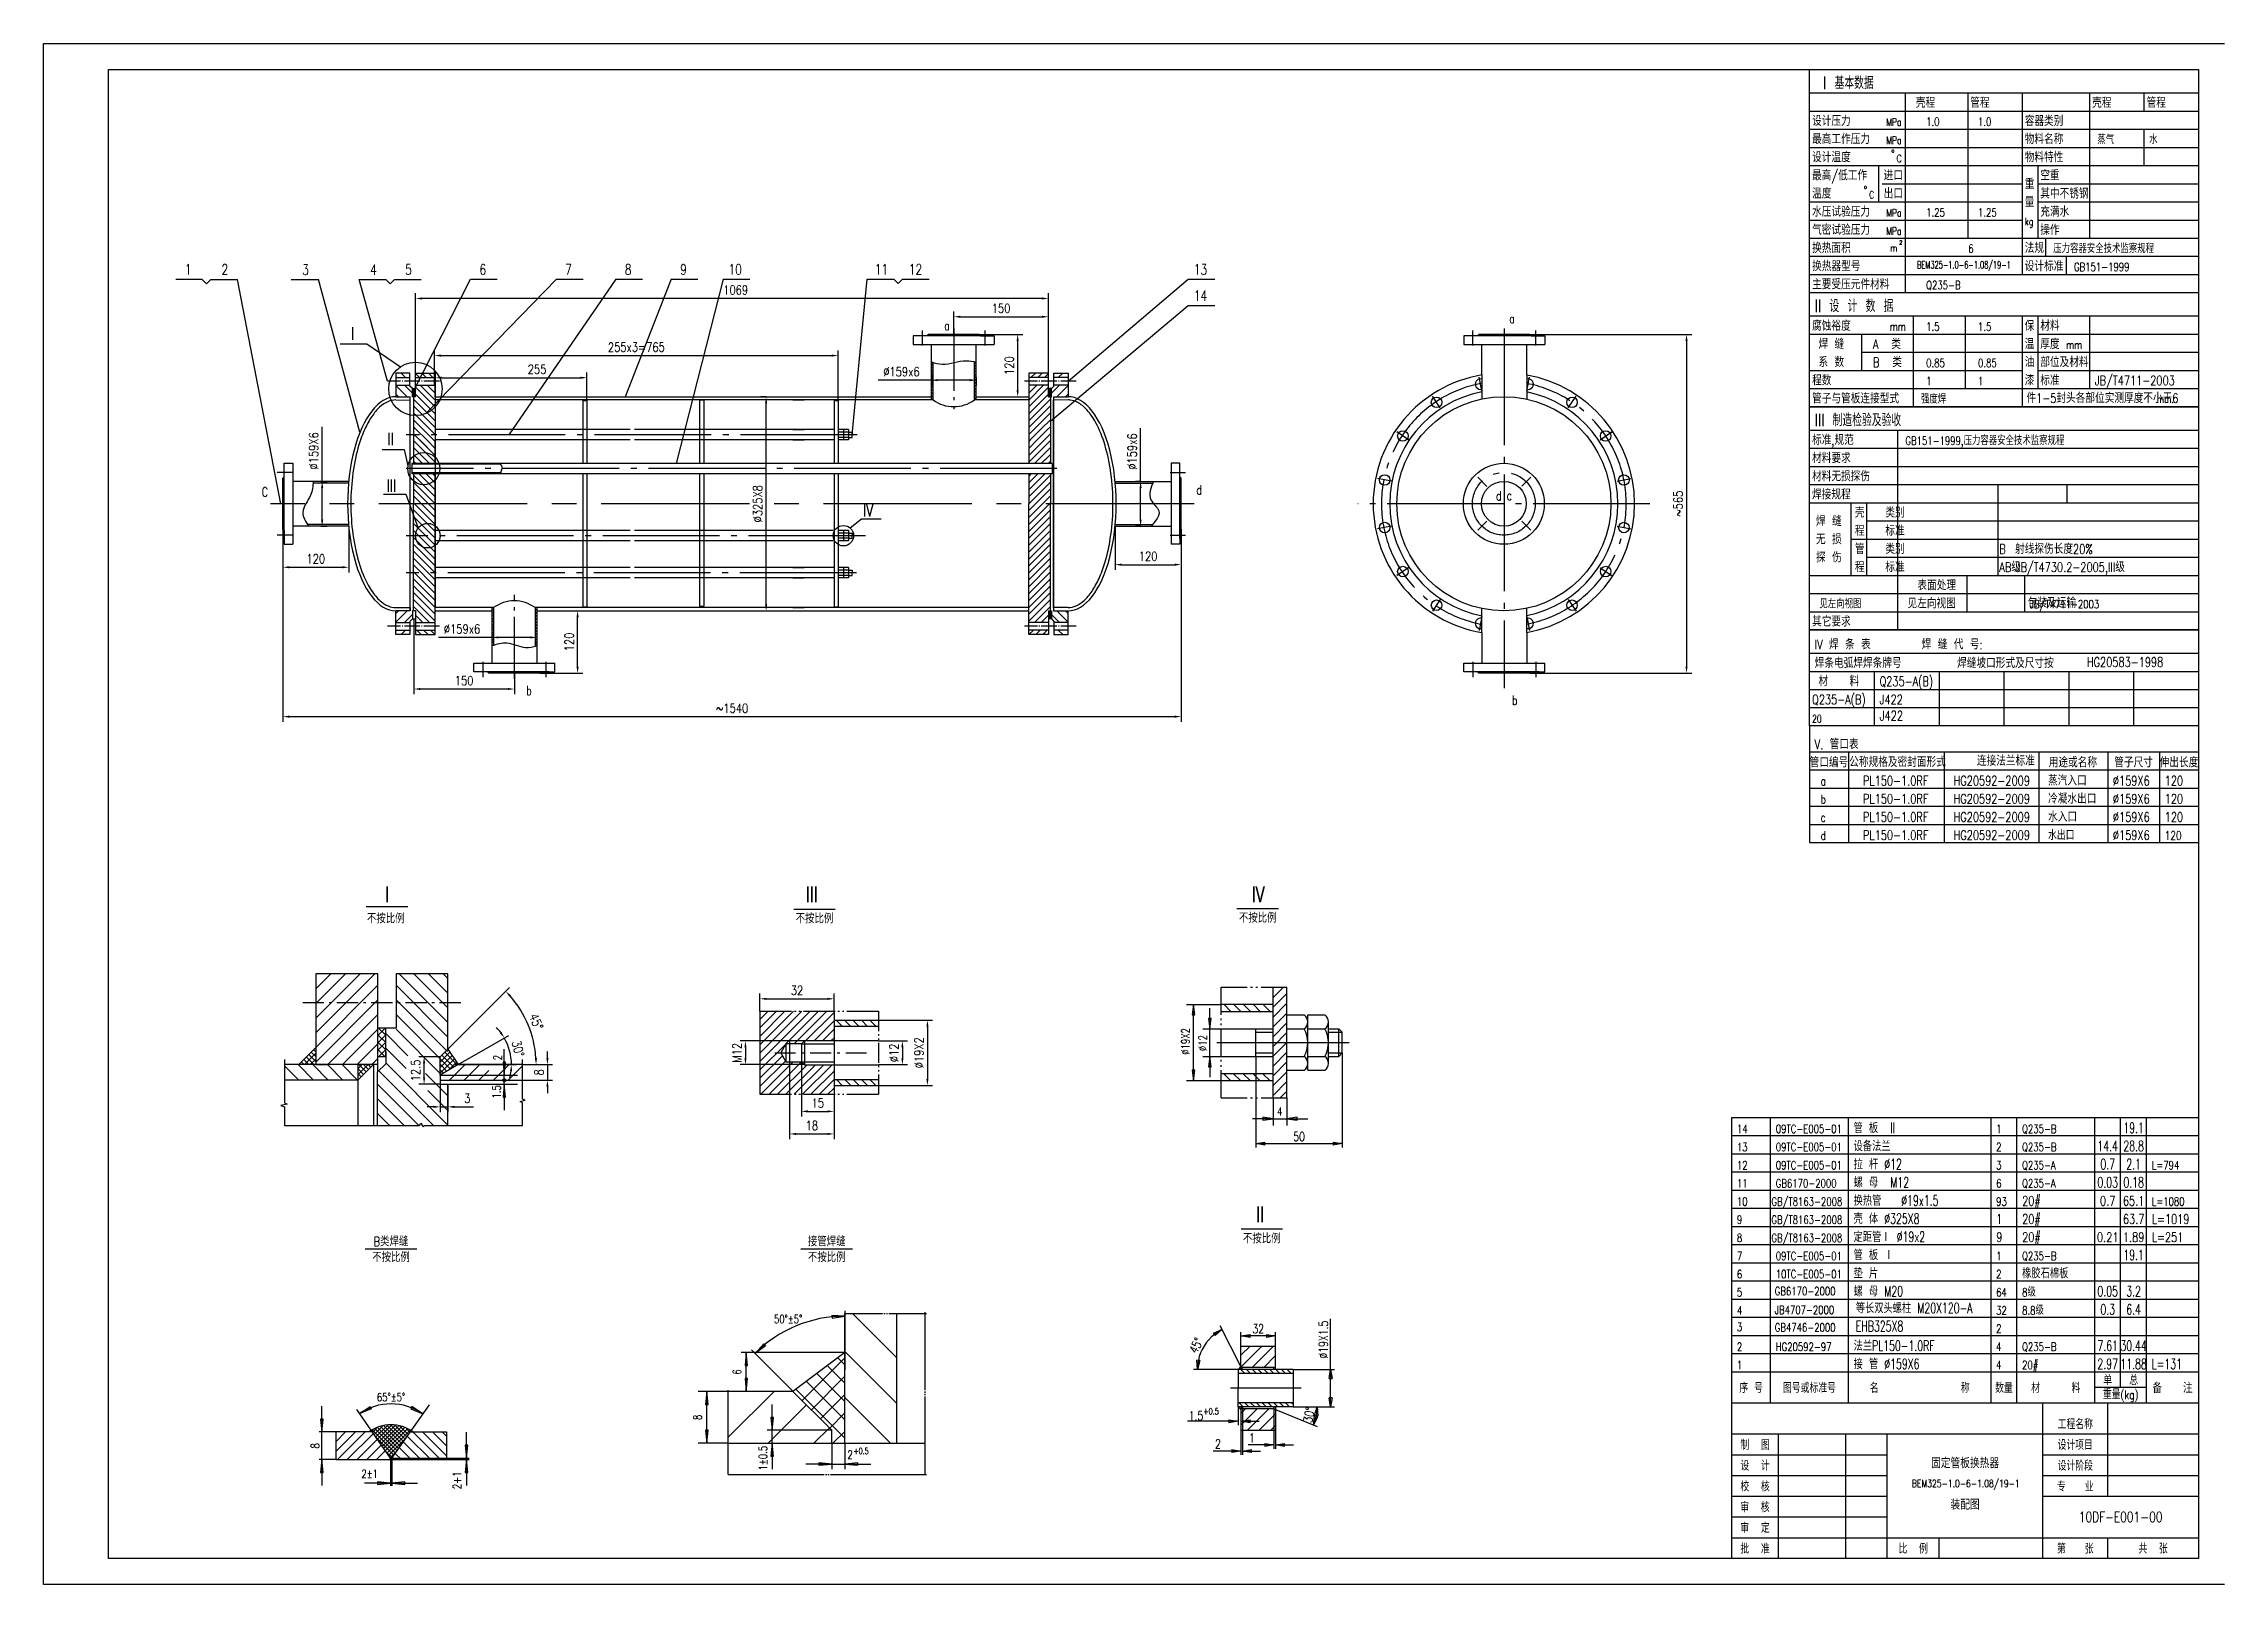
# Model space of a CAD drawing. Extents: x -7284 to 7863, y -3829 to 2899.
# Drawn here: x -7284 to -6443, y -3829 to -3235 of the extents above; entities that cross this region are included whole.
import ezdxf
from ezdxf.enums import TextEntityAlignment as Align

# ---------------------------------------------------------------- set-up
doc = ezdxf.new("R2010")
doc.units = 0
doc.header["$LTSCALE"] = 30
for name, pattern in [('ACAD_ISO12W100', [21, 12, -3, 0, -3, 0, -3]), ('CENTER', [6.25, 5, -0.5, 0.25, -0.5]), ('CENTER-2', [25, 20, -2, 1, -2]), ('CENTER2', [28.575, 19.05, -3.175, 3.175, -3.175]), ('DASHED', [5, 4, -1])]:
    doc.linetypes.add(name, pattern=pattern)
doc.layers.get('0').update_dxf_attribs({"linetype": 'CONTINUOUS'})
doc.layers.get('DEFPOINTS').update_dxf_attribs({"linetype": 'CONTINUOUS'})
for name, color, linetype in [('1', 1, 'CONTINUOUS'), ('2', 3, 'CENTER'), ('4虚线层', 6, 'DASHED'), ('5剖面线层', 2, 'CONTINUOUS'), ('中心线', 2, 'CENTER'), ('剖面线', 6, 'CONTINUOUS'), ('双点划线', 151, 'ACAD_ISO12W100'), ('细实线', 6, 'CONTINUOUS'), ('轮廓线', 1, 'CONTINUOUS')]:
    doc.layers.add(name, color=color, linetype=linetype)
doc.styles.add('HZ', font='txt', dxfattribs={"width": 0.75, "bigfont": 'hztxt'})
doc.styles.add('TH_GBDIM', font='romans.shx', dxfattribs={"width": 0.8, "bigfont": 'gbcbig.shx'})
doc.dimstyles.get("Standard").update_dxf_attribs({"dimscale": 0, "dimtxt": 3.5, "dimasz": 3.5, "dimexe": 1.5, "dimexo": 0, "dimgap": 1, "dimtad": 3, "dimzin": 0, "dimdsep": 46, "dimtxsty": 'HZ', "dimblk1": 'CLOSED', "dimblk2": 'CLOSED', "dimsah": 1, "dimcen": 0.09, "dimadec": 0, "dimazin": 0, "dimtfac": 1, "dimtofl": 0, "dimtmove": 0, "dimatfit": 3, "dimldrblk": 'CLOSED', "dimfxl": 0, "dimtolj": 1, "dimtzin": 0, "dimarcsym": 0})
doc.dimstyles.new('TH_GBDIM', dxfattribs={"dimtxt": 3.5, "dimasz": 2.5, "dimexe": 2, "dimexo": 0, "dimgap": 1.5, "dimtad": 1, "dimdec": 1, "dimzin": 0, "dimdsep": 46, "dimtxsty": 'TH_GBDIM', "dimcen": 2.5, "dimclrd": 130, "dimclre": 130, "dimclrt": 3, "dimadec": 0, "dimazin": 0, "dimtfac": 0.714286, "dimtdec": 1, "dimtmove": 0, "dimatfit": 3, "dimfxl": 0, "dimtzin": 0, "dimlwd": -1, "dimlwe": -1, "dimarcsym": 0})

msp = doc.modelspace()

# ---------------------------------------------------------------- texts
at = {"layer": '1', "color": 4, "style": 'HZ'}
for s, height, width, p in [(' I 基本数据', 4.8, 0.75, (-6600.748, -3252.794)), ('设计压力', 3.68, 0.75, (-6601.748, -3266.994)), ('壳程', 3.68, 0.75, (-6561.748, -3259.994)), ('管程', 3.68, 0.75, (-6540.748, -3259.994)), ('容器类别', 3.68, 0.75, (-6519.748, -3266.994)), ('壳程', 3.68, 0.75, (-6493.748, -3259.994)), ('管程', 3.68, 0.75, (-6472.748, -3259.994)), ('最高工作压力', 3.68, 0.75, (-6601.748, -3273.994)), ('MPa', 2.88, 0.75, (-6573.155, -3266.994)), ('MPa', 2.88, 0.75, (-6573.155, -3273.994)), ('1.0', 3.2, 0.75, (-6557.748, -3266.994)), ('1.0', 3.2, 0.75, (-6537.748, -3266.994)), ('物料名称', 3.68, 0.75, (-6519.748, -3273.994)), ('蒸气', 3.2, 0.75, (-6491.748, -3273.994)), ('水', 3.2, 0.75, (-6471.748, -3273.994)), ('设计温度', 3.68, 0.75, (-6601.748, -3280.994)), ('o', 1.6, 0.75, (-6571.155, -3277.294)), ('C', 2.88, 0.75, (-6569.155, -3280.994)), ('物料特性', 3.68, 0.75, (-6519.748, -3280.994)), ('最高/低工作', 3.68, 0.75, (-6601.748, -3287.994)), ('进口', 3.68, 0.75, (-6574.155, -3287.994)), ('重', 3.68, 0.75, (-6519.748, -3291.294)), ('空重', 3.68, 0.75, (-6513.748, -3287.994)), ('温度', 3.68, 0.75, (-6601.748, -3294.994)), ('o', 1.6, 0.75, (-6581.748, -3291.294)), ('C', 2.88, 0.75, (-6579.748, -3294.994)), ('出口', 3.68, 0.75, (-6574.155, -3294.994)), ('量', 3.68, 0.75, (-6519.748, -3298.294)), ('其中不锈钢', 3.68, 0.75, (-6513.748, -3294.994)), ('气密试验压力', 3.68, 0.75, (-6601.748, -3308.994)), ('水压试验压力', 3.68, 0.75, (-6601.748, -3301.994)), ('MPa', 2.88, 0.75, (-6573.155, -3301.994)), ('1.25', 3.2, 0.75, (-6557.748, -3301.994)), ('1.25', 3.2, 0.75, (-6537.748, -3301.994)), ('kg', 2.88, 0.75, (-6519.748, -3305.294)), ('操作', 3.68, 0.75, (-6513.748, -3308.994)), ('充满水', 3.68, 0.75, (-6513.748, -3301.994)), ('换热面积', 3.68, 0.75, (-6601.748, -3315.994)), ('MPa', 2.88, 0.75, (-6573.155, -3308.994)), ('2', 1.6, 0.75, (-6568.155, -3312.794)), ('6', 3.2, 0.75, (-6541.518, -3315.919)), ('法规', 3.68, 0.75, (-6519.748, -3315.994)), ('压力容器安全技术监察规程', 3.2, 0.75, (-6508.748, -3315.994)), ('换热器型号', 3.68, 0.75, (-6601.748, -3322.994)), ('m', 2.88, 0.75, (-6571.655, -3315.494)), ('设计标准', 3.68, 0.75, (-6519.748, -3322.994)), ('GB151-1999', 3.2, 0.75, (-6500.748, -3322.994)), ('主要受压元件材料', 3.68, 0.75, (-6601.748, -3329.994)), ('Q235-B', 3.2, 0.75, (-6557.748, -3329.994)), ('II 设 计 数 据', 4.8, 0.75, (-6600.748, -3338.794)), ('腐蚀裕度', 3.68, 0.75, (-6601.748, -3345.994)), ('mm', 3.2, 0.75, (-6571.748, -3345.994)), ('1.5', 3.2, 0.75, (-6557.748, -3345.994)), ('1.5', 3.2, 0.75, (-6537.748, -3345.994)), ('保', 3.68, 0.75, (-6519.748, -3345.994)), ('材料', 3.68, 0.75, (-6513.748, -3345.994)), (' 焊 缝    A  类', 3.68, 0.75, (-6601.748, -3352.994)), ('温', 3.68, 0.75, (-6519.748, -3352.994)), ('厚度', 3.68, 0.75, (-6513.748, -3352.994)), ('mm', 3.2, 0.75, (-6503.748, -3352.994)), ('程数', 3.68, 0.75, (-6601.748, -3366.994)), (' 系 数    B  类', 3.68, 0.75, (-6601.748, -3359.994)), ('0.85', 3.2, 0.75, (-6557.748, -3359.994)), ('1', 3.2, 0.75, (-6557.748, -3366.994)), ('0.85', 3.2, 0.75, (-6537.748, -3359.994)), ('1', 3.2, 0.75, (-6537.748, -3366.994)), ('漆', 3.68, 0.75, (-6519.748, -3366.994)), ('油', 3.68, 0.75, (-6519.748, -3359.994)), ('标准', 3.68, 0.75, (-6513.748, -3366.994)), ('部位及材料', 3.68, 0.75, (-6513.748, -3359.994)), ('JB/T4711-2003', 3.68, 0.75, (-6492.748, -3366.994)), ('管子与管板连接型式', 3.68, 0.75, (-6601.748, -3373.994)), ('强度焊', 3.2, 0.75, (-6559.748, -3373.994)), ('件1-5封头各部位实测厚度不小于6', 3.68, 0.75, (-6519.067, -3373.824)), ('mm.', 2.88, 0.75, (-6468.761, -3373.824)), ('III 制造检验及验收', 4.8, 0.75, (-6600.748, -3382.794)), ('标准,规范', 3.68, 0.75, (-6601.748, -3389.994)), ('GB151-1999,压力容器安全技术监察规程', 3.2, 0.75, (-6565.748, -3389.994)), ('材料要求', 3.68, 0.75, (-6601.748, -3396.994)), ('材料无损探伤', 3.68, 0.75, (-6601.748, -3403.994)), ('焊接规程                           ', 3.68, 0.75, (-6601.748, -3410.994)), ('壳   类别                 ', 3.68, 0.75, (-6585.248, -3417.994)), ('焊 缝', 3.68, 0.75, (-6600.248, -3421.294)), ('程   标准                ', 3.68, 0.75, (-6585.248, -3424.994)), ('无 损', 3.68, 0.75, (-6600.248, -3428.294)), ('探 伤', 3.68, 0.75, (-6600.248, -3435.294)), ('管   类别                   ', 3.68, 0.75, (-6585.248, -3431.994)), ('                     B', 3.68, 0.75, (-6585.694, -3431.994)), ('射线探伤长度20%', 3.68, 0.75, (-6523.478, -3431.994)), ('程   标准               ', 3.68, 0.75, (-6585.248, -3438.994)), ('                     AB级', 3.68, 0.75, (-6585.694, -3438.994)), ('JB/T4730.2-2005,III级', 3.68, 0.75, (-6523.255, -3438.994)), ('                              表面处理', 3.68, 0.75, (-6641.36, -3445.994)), ('其它要求', 3.68, 0.75, (-6601.748, -3459.994)), ('见左向视图', 3.2, 0.75, (-6598.941, -3452.994)), ('见左向视图', 3.68, 0.75, (-6564.941, -3452.994)), ('               包装及运输', 3.68, 0.75, (-6558.653, -3452.737)), ('JB/T4711-2003', 3.2, 0.75, (-6517.862, -3452.994)), ('IV 焊 条 表       焊 缝 代 号:', 3.68, 0.75, (-6600.748, -3468.794)), ('焊条电弧焊焊条牌号        焊缝坡口形式及尺寸按', 3.68, 0.75, (-6600.748, -3475.994)), ('HG20583-1998', 3.68, 0.75, (-6495.785, -3475.569)), (' 材   料', 3.68, 0.75, (-6601.748, -3482.994)), ('Q235-A(B)', 3.68, 0.75, (-6575.748, -3482.994)), ('Q235-A(B)', 3.68, 0.75, (-6601.748, -3489.994)), ('J422', 3.68, 0.75, (-6575.748, -3489.994)), ('20', 2.88, 0.75, (-6601.748, -3496.994)), ('J422', 3.68, 0.75, (-6575.677, -3496.25)), ('V. 管口表', 3.68, 0.75, (-6600.748, -3507.294)), ('a', 3.36, 0.75, (-6598.467, -3521.294)), ('PL150-1.0RF', 3.68, 0.75, (-6582.119, -3521.294)), ('HG20592-2009', 3.68, 0.75, (-6547.196, -3521.294)), ('蒸汽入口', 3.68, 0.75, (-6510.748, -3521.294)), ('%%C159X6', 3.68, 0.75, (-6485.748, -3521.294)), ('120', 3.68, 0.75, (-6465.748, -3521.294)), ('b', 3.36, 0.75, (-6598.467, -3528.294)), ('PL150-1.0RF', 3.68, 0.75, (-6582.119, -3528.294)), ('PL150-1.0RF', 3.68, 0.75, (-6582.119, -3535.294)), ('HG20592-2009', 3.68, 0.75, (-6547.196, -3528.294)), ('HG20592-2009', 3.68, 0.75, (-6547.196, -3535.294)), ('冷凝水出口', 3.68, 0.75, (-6510.748, -3528.294)), ('水入口', 3.68, 0.75, (-6510.748, -3535.294)), ('%%C159X6', 3.68, 0.75, (-6485.748, -3528.294)), ('%%C159X6', 3.68, 0.75, (-6485.748, -3535.294)), ('120', 3.68, 0.75, (-6465.748, -3528.294)), ('120', 3.68, 0.75, (-6465.748, -3535.294)), ('c', 3.36, 0.75, (-6598.467, -3535.294)), ('d', 3.36, 0.75, (-6598.467, -3542.294)), ('PL150-1.0RF', 3.68, 0.75, (-6582.119, -3542.294)), ('HG20592-2009', 3.68, 0.75, (-6547.196, -3542.294)), ('水出口', 3.36, 0.75, (-6510.748, -3542.294)), ('%%C159X6', 3.68, 0.75, (-6485.748, -3542.294)), ('120', 3.36, 0.75, (-6465.748, -3542.294)), ('14', 3.2, 0.75, (-6630.748, -3655.294)), ('09TC-E005-01', 3.2, 0.75, (-6615.748, -3655.294)), ('管 板  II', 4, 0.66, (-6585.748, -3655.294)), ('设备法兰', 4, 0.66, (-6585.748, -3662.294)), ('1', 3.2, 0.75, (-6530.748, -3655.294)), ('Q235-B', 3.2, 0.75, (-6520.748, -3655.294)), ('13', 3.2, 0.75, (-6630.748, -3662.294)), ('12', 3.2, 0.75, (-6630.748, -3669.294)), ('09TC-E005-01', 3.2, 0.75, (-6615.748, -3662.294)), ('09TC-E005-01', 3.2, 0.75, (-6615.748, -3669.294)), ('拉 杆 %%C12', 4, 0.66, (-6585.748, -3669.294)), ('2', 3.2, 0.75, (-6530.748, -3662.294)), ('3', 3.2, 0.75, (-6530.748, -3669.294)), ('Q235-B', 3.2, 0.75, (-6520.748, -3662.294)), ('Q235-A', 3.2, 0.75, (-6520.748, -3669.294)), ('L=794', 3.2, 0.75, (-6470.748, -3669.294)), ('11', 3.2, 0.75, (-6630.748, -3676.294)), ('GB6170-2000', 3.2, 0.75, (-6615.748, -3676.294)), ('螺 母  M12', 4, 0.66, (-6585.748, -3676.294)), ('6', 3.2, 0.75, (-6530.748, -3676.294)), ('Q235-A', 3.2, 0.75, (-6520.748, -3676.294)), ('10', 3.2, 0.75, (-6630.748, -3683.294)), ('GB/T8163-2008', 3.2, 0.75, (-6617.449, -3683.331)), ('换热管   %%C19x1.5', 4, 0.66, (-6585.748, -3683.294)), ('93', 3.2, 0.75, (-6530.748, -3683.294)), ('20#', 3.68, 0.75, (-6520.748, -3683.294)), ('L=1080', 3.2, 0.75, (-6470.748, -3683.294)), ('9', 3.2, 0.75, (-6630.748, -3690.294)), ('GB/T8163-2008', 3.2, 0.75, (-6617.449, -3690.331)), ('壳 体 %%C325X8', 4, 0.66, (-6585.748, -3690.294)), ('1', 3.68, 0.75, (-6530.748, -3690.294)), ('20#', 3.68, 0.75, (-6520.748, -3690.294)), ('L=1019', 3.68, 0.75, (-6470.748, -3690.294)), ('8', 3.2, 0.75, (-6630.748, -3697.294)), ('GB/T8163-2008', 3.2, 0.75, (-6617.449, -3697.331)), ('定距管Ⅰ %%C19x2', 4, 0.66, (-6585.748, -3697.294)), ('管 板 Ⅰ', 4, 0.66, (-6585.748, -3704.294)), ('9', 3.68, 0.75, (-6530.748, -3697.294)), ('20#', 3.68, 0.75, (-6520.748, -3697.294)), ('L=251', 3.68, 0.75, (-6470.748, -3697.294)), ('7', 3.2, 0.75, (-6630.748, -3704.294)), ('6', 3.2, 0.75, (-6630.748, -3711.294)), ('09TC-E005-01', 3.2, 0.75, (-6615.748, -3704.294)), ('10TC-E005-01', 3.2, 0.75, (-6615.748, -3711.294)), ('垫 片 ', 4, 0.66, (-6585.748, -3711.294)), ('2', 3.2, 0.75, (-6530.748, -3711.294)), ('1', 3.2, 0.75, (-6530.748, -3704.294)), ('橡胶石棉板', 4, 0.66, (-6520.748, -3711.294)), ('Q235-B', 3.2, 0.75, (-6520.748, -3704.294)), ('5', 3.2, 0.75, (-6630.748, -3718.294)), ('GB6170-2000', 3.2, 0.75, (-6616.148, -3717.845)), ('螺 母 M20', 4, 0.66, (-6585.748, -3718.294)), ('64', 3.2, 0.75, (-6530.748, -3718.294)), ('8级', 3.2, 0.75, (-6520.748, -3718.294)), ('4', 3.2, 0.75, (-6630.748, -3725.294)), ('JB4707-2000', 3.2, 0.75, (-6616.148, -3725.077)), ('等长双头螺柱 M20X120-A', 4, 0.66, (-6584.896, -3724.75)), ('32', 3.2, 0.75, (-6530.748, -3725.294)), ('8.8级', 3.2, 0.75, (-6520.748, -3725.294)), ('3', 3.2, 0.75, (-6630.748, -3731.669)), ('GB4746-2000', 3.2, 0.75, (-6616.148, -3731.845)), ('EHB325X8', 4, 0.66, (-6584.896, -3731.75)), ('2', 3.2, 0.75, (-6530.748, -3732.294)), ('2', 3.2, 0.75, (-6630.748, -3739.294)), ('HG20592-97', 3.2, 0.75, (-6615.748, -3739.294)), ('接 管 %%C159X6', 4, 0.66, (-6585.748, -3746.294)), ('法兰PL150-1.0RF', 4, 0.66, (-6585.748, -3739.294)), ('4', 3.2, 0.75, (-6530.748, -3739.294)), ('Q235-B', 3.2, 0.75, (-6520.748, -3739.294)), ('L=131', 4, 0.66, (-6470.748, -3746.294)), ('1', 3.2, 0.75, (-6630.748, -3746.294)), ('4', 3.2, 0.75, (-6530.748, -3746.294)), ('20#', 3.2, 0.75, (-6520.748, -3746.294))]:
    msp.add_text(s, height=height, dxfattribs=dict(at, width=width)).set_placement(p)
at = {"layer": '1', "style": 'HZ', "width": 0.75}
for s, p in [('1', (-7227.941, -3324.363)), ('2', (-7213.801, -3324.363)), ('3', (-7182.816, -3324.436)), ('4', (-7156.518, -3324.436)), ('5', (-7142.969, -3324.363)), ('6', (-7114.387, -3324.363)), ('7', (-7081.33, -3324.363)), ('8', (-7058.339, -3324.363)), ('9', (-7037.016, -3324.363)), ('10', (-7017.058, -3324.363)), ('11', (-6960.652, -3324.293)), ('12', (-6947.487, -3324.293)), ('13', (-6837.644, -3324.363)), ('14', (-6837.644, -3334.514))]:
    msp.add_text(s, height=4, dxfattribs=at).set_placement(p, align=Align.CENTER)
at = {"layer": '1', "color": 4, "style": 'HZ'}
for s, height, width, p in [('BEM325-1.0-6-1.08/19-1', 2.8, 0.67, (-6543.179, -3320.784)), ('单', 3.36, 0.75, (-6487.748, -3750.294)), ('总', 3.36, 0.75, (-6477.748, -3750.294)), ('序 号', 3.36, 0.75, (-6625.248, -3753.294)), ('图号或标准号', 3.36, 0.75, (-6602.748, -3753.294)), ('名             称', 3.36, 0.75, (-6560.248, -3753.294)), ('数量', 3.36, 0.75, (-6527.748, -3753.294)), ('材     料', 3.36, 0.75, (-6507.748, -3753.294)), ('重量(kg)', 3.36, 0.75, (-6482.748, -3756.294)), ('备   注', 3.68, 0.75, (-6462.748, -3753.294)), ('工程名称', 3.36, 0.75, (-6500.248, -3767.294)), ('制  图', 3.36, 0.75, (-6623.748, -3775.294)), ('设计项目', 3.36, 0.75, (-6500.248, -3775.294)), ('设  计', 3.36, 0.75, (-6623.748, -3783.294)), ('固定管板换热器', 4, 0.75, (-6542.748, -3782.294)), ('设计阶段', 3.36, 0.75, (-6500.248, -3783.294)), ('校  核', 3.36, 0.75, (-6623.748, -3791.294)), ('BEM325-1.0-6-1.08/19-1', 2.87409, 0.75, (-6542.476, -3790.613)), ('专   业', 3.36, 0.75, (-6500.248, -3791.294)), ('审  核', 3.36, 0.75, (-6623.748, -3799.294)), ('装配图', 4, 0.75, (-6542.748, -3798.294)), ('10DF-E001-00', 4, 0.75, (-6482.748, -3803.294)), ('审  定', 3.36, 0.75, (-6623.748, -3807.294)), ('批  准', 3.36, 0.75, (-6623.748, -3815.294)), ('比  例', 3.36, 0.75, (-6562.748, -3815.294)), ('第   张', 3.36, 0.75, (-6500.248, -3815.294)), ('共  张', 3.36, 0.75, (-6470.248, -3815.294))]:
    msp.add_text(s, height=height, dxfattribs=dict(at, width=width)).set_placement(p, align=Align.MIDDLE)
at = {"layer": '1', "color": 2, "style": 'HZ', "width": 0.75}
for s, height, p in [('I', 4.8, (-7165.222, -3349.448)), ('II', 4.8, (-7151.233, -3390.1)), ('III', 4.8, (-7151.55, -3408.084)), ('C', 3.584, (-7199.61, -3409.927)), ('IV', 4.8, (-6967.814, -3417.642)), ('c', 3.584, (-6719.503, -3411.29)), ('b', 3.584, (-7097.663, -3486.502)), ('b', 3.584, (-6717.519, -3490.235)), ('I', 6, (-7151.983, -3566.247)), ('III', 6, (-6989.749, -3566.247)), ('IV', 6, (-6817.82, -3566.247)), ('II', 6, (-6816.158, -3689.61))]:
    msp.add_text(s, height=height, dxfattribs=at).set_placement(p)
for s, p in [('a', (-6935.368, -3345.779)), ('a', (-6717.466, -3343.086)), ('d', (-6838.087, -3409.123)), ('d', (-6722.586, -3411.397)), ('不按比例', (-7151.803, -3574.424)), ('不按比例', (-6986.461, -3574.424)), ('不按比例', (-6815.547, -3574.209)), ('B类焊缝', (-7149.767, -3698.924)), ('接管焊缝', (-6981.757, -3698.924)), ('不按比例', (-6813.978, -3697.787)), ('不按比例', (-7149.767, -3705.024)), ('不按比例', (-6981.757, -3705.024))]:
    msp.add_text(s, height=3.584, dxfattribs=at).set_placement(p, align=Align.CENTER)
at = {"layer": '1', "color": 4, "style": 'HZ'}
for s, height, width, p in [('管口编号', 3.68, 0.75, (-6595.248, -3514.294)), ('公称规格及密封面形式', 3.68, 0.75, (-6568.805, -3514.14)), ('连接法兰标准', 3.68, 0.75, (-6527.02, -3513.678)), ('用途或名称', 3.68, 0.75, (-6501.17, -3514.294)), ('管子尺寸', 3.68, 0.75, (-6477.748, -3514.294)), ('伸出长度', 3.68, 0.75, (-6460.248, -3514.294)), ('14.4', 4, 0.66, (-6487.748, -3662.294)), ('28.8', 4, 0.66, (-6477.748, -3662.294)), ('19.1', 4, 0.66, (-6477.748, -3655.294)), ('0.7', 4, 0.66, (-6487.748, -3669.294)), ('2.1', 4, 0.66, (-6477.748, -3669.294)), ('0.03', 4, 0.66, (-6487.748, -3676.294)), ('0.18', 4, 0.66, (-6477.748, -3676.294)), ('0.7', 3.68, 0.75, (-6487.748, -3683.294)), ('65.1', 3.68, 0.75, (-6477.748, -3683.294)), ('63.7', 3.68, 0.75, (-6477.748, -3690.294)), ('0.21', 3.68, 0.75, (-6487.748, -3697.294)), ('1.89', 3.68, 0.75, (-6477.748, -3697.294)), ('19.1', 4, 0.66, (-6477.748, -3704.294)), ('0.05', 4, 0.66, (-6487.748, -3718.294)), ('3.2', 4, 0.66, (-6477.748, -3718.294)), ('0.3', 4, 0.66, (-6487.748, -3725.294)), ('6.4', 4, 0.66, (-6477.748, -3725.294)), ('7.61', 4, 0.66, (-6487.748, -3739.294)), ('2.97', 4, 0.66, (-6487.748, -3746.294)), ('30.44', 4, 0.66, (-6477.748, -3739.294)), ('11.88', 4, 0.66, (-6477.748, -3746.294))]:
    msp.add_text(s, height=height, dxfattribs=dict(at, width=width)).set_placement(p, align=Align.CENTER)
at = {"layer": '1', "color": 2, "linetype": 'Continuous', "style": 'HZ', "width": 0.75}
for s, p in [('%%c19X2', (-6841.813, -3619.968)), ('%%c12', (-6835.134, -3620.608))]:
    msp.add_text(s, height=3.2, rotation=90, dxfattribs=at).set_placement(p, align=Align.CENTER)
msp.add_text('2', height=3.2, rotation=90, dxfattribs=at).set_placement((-7107.084, -3627.251))
msp.add_text('1.5', height=3.2, rotation=90, dxfattribs=at).set_placement((-7109.084, -3639.424), align=Align.MIDDLE)
msp.add_text('4', height=3.2, dxfattribs=at).set_placement((-6807.063, -3648.589), align=Align.CENTER)
at = {"layer": '1', "style": 'HZ', "width": 0.75}
for s, height, p in [('2', 3.2, (-6973.757, -3780.899)), ('+0.5', 2.4, (-6971.457, -3779.099))]:
    msp.add_text(s, height=height, dxfattribs=at).set_placement(p)
at = {"layer": '1', "color": 2, "linetype": 'Continuous', "char_height": 3.5, "attachment_point": 5, "style": 'HZ'}
for s, insert in [('32', (-6815.339, -3730.755)), ('\\A1;\\A1;{\\Ftxt.shx|c0;1.5\\H0.7x;\\S+0.5^ ;}', (-6836.344, -3763.677)), ('\\A1;2', (-6830.876, -3775.148)), ('\\A1;1', (-6817.756, -3772.795))]:
    msp.add_mtext(s, dxfattribs=dict(at, insert=insert))
for s, insert, rotation in [('\\A1;%%C19X1.5{}{}', (-6790.197, -3734.961), 90), ('\\A1;45%%D', (-6839.279, -3737.213), 62.608292), ('\\A1;30%%D', (-6795.736, -3763.971), 78.560935)]:
    msp.add_mtext(s, dxfattribs=dict(at, insert=insert, rotation=rotation))
at = {"layer": '4虚线层', "color": 2, "linetype": 'Continuous', "style": 'HZ', "width": 0.75}
for s, p in [('50%%d%%p5%%d', (-6996.631, -3728.621)), ('65%%d%%p5%%d', (-7149.761, -3758.721)), ('2%%p1', (-7158.033, -3788.274))]:
    msp.add_text(s, height=3.2, dxfattribs=at).set_placement(p, align=Align.CENTER)
for s, p in [('6', (-7014.757, -3747.399)), ('8', (-7029.955, -3764.899)), ('8', (-7177.433, -3775.874)), ('2+1', (-7122.701, -3789.206))]:
    msp.add_text(s, height=3.2, rotation=90, dxfattribs=at).set_placement(p, align=Align.CENTER)
msp.add_text('1%%p0.5', height=3.2, rotation=90, dxfattribs=at).set_placement((-7004.757, -3775.899), align=Align.RIGHT)

# ---------------------------------------------------------------- blocks, each defined once
blk = doc.blocks.new('*D513')
at = {"layer": '4虚线层', "color": 130, "linetype": 'Continuous'}
for p, q in [((-7140.35, -3362.29), (-7140.35, -3331.54)), ((-6898.75, -3333.54), (-7137.85, -3333.54)), ((-6896.25, -3362.29), (-6896.25, -3331.54))]:
    blk.add_line(p, q, dxfattribs=at)
for points in [[(-7137.85, -3333.13), (-7137.85, -3333.96), (-7140.35, -3333.54)], [(-6898.75, -3333.13), (-6898.75, -3333.96), (-6896.25, -3333.54)]]:
    blk.add_solid(points, dxfattribs=at)
at = {"layer": 'DEFPOINTS', "color": 0, "linetype": 'Continuous'}
for p in [(-7140.35, -3333.54), (-7140.35, -3362.29), (-6896.25, -3362.29)]:
    blk.add_point(p, dxfattribs=at)
at = {"layer": '4虚线层', "color": 3, "linetype": 'Continuous', "insert": (-7016.86, -3330.29), "char_height": 3.5, "attachment_point": 5, "style": 'TH_GBDIM'}
blk.add_mtext('1069{}{}', dxfattribs=at)
blk = doc.blocks.new('*D514')
at = {"layer": '4虚线层', "color": 130, "linetype": 'Continuous'}
for p, q in [((-6922.91, -3347.41), (-6906.12, -3347.41)), ((-6908.12, -3349.91), (-6908.12, -3368.91)), ((-6908.37, -3371.41), (-6906.12, -3371.41))]:
    blk.add_line(p, q, dxfattribs=at)
for points in [[(-6908.54, -3349.91), (-6907.71, -3349.91), (-6908.12, -3347.41)], [(-6908.54, -3368.91), (-6907.71, -3368.91), (-6908.12, -3371.41)]]:
    blk.add_solid(points, dxfattribs=at)
at = {"layer": 'DEFPOINTS', "color": 0, "linetype": 'Continuous'}
for p in [(-6922.91, -3347.41), (-6908.37, -3371.41), (-6908.12, -3371.41)]:
    blk.add_point(p, dxfattribs=at)
at = {"layer": '4虚线层', "color": 3, "linetype": 'Continuous', "insert": (-6911.37, -3359.41), "char_height": 3.5, "attachment_point": 5, "rotation": 90, "style": 'TH_GBDIM'}
blk.add_mtext('120{}{}', dxfattribs=at)
blk = doc.blocks.new('_CLOSED')
at = {"color": 0, "linetype": 'ByBlock'}
for p, q in [((-1, 0.17), (0, 0)), ((-1, 0.17), (-1, -0.17)), ((0, 0), (-1, -0.17)), ((0, 0), (-1, 0))]:
    blk.add_line(p, q, dxfattribs=at)
blk = doc.blocks.new('*D515')
at = {"layer": '1', "color": 0, "linetype": 'Continuous', "lineweight": -2}
for p, q in [((-6782.93, -3624.43), (-6782.93, -3660.89)), ((-6816.26, -3625.77), (-6816.26, -3660.89)), ((-6812.76, -3659.39), (-6786.43, -3659.39))]:
    blk.add_line(p, q, dxfattribs=at)
at = {"layer": 'DEFPOINTS', "color": 0, "linetype": 'Continuous'}
for p in [(-6782.93, -3624.43), (-6816.26, -3625.77), (-6782.93, -3659.39)]:
    blk.add_point(p, dxfattribs=at)
at = {"layer": '1', "color": 0, "linetype": 'Continuous', "lineweight": -2, "xscale": 3.5, "yscale": 3.5, "zscale": 3.5, "rotation": 180}
blk.add_blockref('_CLOSED', (-6816.26, -3659.39), dxfattribs=at)
at = {"layer": '1', "color": 0, "linetype": 'Continuous', "lineweight": -2, "xscale": 3.5, "yscale": 3.5, "zscale": 3.5}
blk.add_blockref('_CLOSED', (-6782.93, -3659.39), dxfattribs=at)
at = {"layer": '1', "color": 0, "linetype": 'Continuous', "insert": (-6799.6, -3656.64), "char_height": 3.5, "attachment_point": 5, "style": 'HZ'}
blk.add_mtext('\\A1;50{}{}', dxfattribs=at)
blk = doc.blocks.new('*D516')
at = {"layer": '1', "color": 130, "linetype": 'Continuous'}
for p, q in [((-7191.45, -3422.55), (-7191.45, -3439.17)), ((-7166.09, -3421.33), (-7166.09, -3439.17)), ((-7188.95, -3437.17), (-7168.59, -3437.17))]:
    blk.add_line(p, q, dxfattribs=at)
for points in [[(-7188.95, -3436.75), (-7188.95, -3437.59), (-7191.45, -3437.17)], [(-7168.59, -3436.75), (-7168.59, -3437.59), (-7166.09, -3437.17)]]:
    blk.add_solid(points, dxfattribs=at)
at = {"layer": 'DEFPOINTS', "color": 0, "linetype": 'Continuous'}
for p in [(-7191.45, -3422.55), (-7166.09, -3421.33), (-7166.09, -3437.17)]:
    blk.add_point(p, dxfattribs=at)
at = {"layer": '1', "color": 3, "linetype": 'Continuous', "insert": (-7178.77, -3433.92), "char_height": 3.5, "attachment_point": 5, "style": 'TH_GBDIM'}
blk.add_mtext('120{}{}', dxfattribs=at)
blk = doc.blocks.new('*D517')
at = {"layer": '1', "color": 130, "linetype": 'Continuous'}
for p, q in [((-6870.53, -3421.33), (-6870.53, -3438.17)), ((-6845.06, -3422.55), (-6845.06, -3438.17)), ((-6868.03, -3436.17), (-6847.56, -3436.17))]:
    blk.add_line(p, q, dxfattribs=at)
for points in [[(-6868.03, -3435.75), (-6868.03, -3436.58), (-6870.53, -3436.17)], [(-6847.56, -3435.75), (-6847.56, -3436.58), (-6845.06, -3436.17)]]:
    blk.add_solid(points, dxfattribs=at)
at = {"layer": 'DEFPOINTS', "color": 0, "linetype": 'Continuous'}
for p in [(-6870.53, -3421.33), (-6845.06, -3422.55), (-6845.06, -3436.17)]:
    blk.add_point(p, dxfattribs=at)
at = {"layer": '1', "color": 3, "linetype": 'Continuous', "insert": (-6857.79, -3432.92), "char_height": 3.5, "attachment_point": 5, "style": 'TH_GBDIM'}
blk.add_mtext('120{}{}', dxfattribs=at)
blk = doc.blocks.new('*D518')
at = {"layer": '1', "color": 130, "linetype": 'Continuous'}
for p, q in [((-7191.45, -3422.55), (-7191.45, -3496.76)), ((-6845.06, -3422.54), (-6845.06, -3496.76)), ((-7188.95, -3494.76), (-6847.56, -3494.76))]:
    blk.add_line(p, q, dxfattribs=at)
for points in [[(-7188.95, -3494.35), (-7188.95, -3495.18), (-7191.45, -3494.76)], [(-6847.56, -3494.35), (-6847.56, -3495.18), (-6845.06, -3494.76)]]:
    blk.add_solid(points, dxfattribs=at)
at = {"layer": 'DEFPOINTS', "color": 0, "linetype": 'Continuous'}
for p in [(-7191.45, -3422.55), (-6845.06, -3422.54), (-6845.06, -3494.76)]:
    blk.add_point(p, dxfattribs=at)
at = {"layer": '1', "color": 3, "linetype": 'Continuous', "insert": (-7018.25, -3491.51), "char_height": 3.5, "attachment_point": 5, "style": 'TH_GBDIM'}
blk.add_mtext('~1540{}{}', dxfattribs=at)
blk = doc.blocks.new('*D519')
at = {"layer": '4虚线层', "color": 130, "linetype": 'Continuous'}
for p, q in [((-7176.34, -3404.05), (-7176.34, -3383.09)), ((-7176.79, -3404.05), (-7174.34, -3404.05)), ((-7176.34, -3418.84), (-7176.34, -3406.55)), ((-7176.88, -3421.34), (-7174.34, -3421.34))]:
    blk.add_line(p, q, dxfattribs=at)
for points in [[(-7176.75, -3406.55), (-7175.92, -3406.55), (-7176.34, -3404.05)], [(-7176.75, -3418.84), (-7175.92, -3418.84), (-7176.34, -3421.34)]]:
    blk.add_solid(points, dxfattribs=at)
at = {"layer": 'DEFPOINTS', "color": 0, "linetype": 'Continuous'}
for p in [(-7176.79, -3404.05), (-7176.34, -3404.05), (-7176.88, -3421.34)]:
    blk.add_point(p, dxfattribs=at)
at = {"layer": '4虚线层', "color": 3, "linetype": 'Continuous', "insert": (-7179.59, -3392.32), "char_height": 3.5, "attachment_point": 5, "rotation": 90, "style": 'TH_GBDIM'}
blk.add_mtext('%%C159X6{}{}', dxfattribs=at)
blk = doc.blocks.new('*D520')
at = {"layer": '4虚线层', "color": 130, "linetype": 'Continuous'}
for p, q in [((-6941.4, -3365.04), (-6961.97, -3365.04)), ((-6941.4, -3364.06), (-6941.4, -3367.04)), ((-6926.62, -3365.04), (-6938.9, -3365.04)), ((-6924.12, -3364.06), (-6924.12, -3367.04))]:
    blk.add_line(p, q, dxfattribs=at)
for points in [[(-6938.9, -3364.62), (-6938.9, -3365.46), (-6941.4, -3365.04)], [(-6926.62, -3364.62), (-6926.62, -3365.46), (-6924.12, -3365.04)]]:
    blk.add_solid(points, dxfattribs=at)
at = {"layer": 'DEFPOINTS', "color": 0, "linetype": 'Continuous'}
for p in [(-6941.4, -3364.06), (-6924.12, -3364.06), (-6924.12, -3365.04)]:
    blk.add_point(p, dxfattribs=at)
at = {"layer": '4虚线层', "color": 3, "linetype": 'Continuous', "insert": (-6952.93, -3361.79), "char_height": 3.5, "attachment_point": 5, "style": 'TH_GBDIM'}
blk.add_mtext('%%C159x6{}{}', dxfattribs=at)
blk = doc.blocks.new('*D521')
at = {"layer": '4虚线层', "color": 130, "linetype": 'Continuous'}
for p, q in [((-6860.71, -3404.09), (-6860.71, -3383.53)), ((-6860.67, -3404.09), (-6862.71, -3404.09)), ((-6860.71, -3418.84), (-6860.71, -3406.59)), ((-6860.67, -3421.34), (-6862.71, -3421.34))]:
    blk.add_line(p, q, dxfattribs=at)
for points in [[(-6861.12, -3406.59), (-6860.29, -3406.59), (-6860.71, -3404.09)], [(-6861.12, -3418.84), (-6860.29, -3418.84), (-6860.71, -3421.34)]]:
    blk.add_solid(points, dxfattribs=at)
at = {"layer": 'DEFPOINTS', "color": 0, "linetype": 'Continuous'}
for p in [(-6860.71, -3404.09), (-6860.67, -3404.09), (-6860.67, -3421.34)]:
    blk.add_point(p, dxfattribs=at)
at = {"layer": '4虚线层', "color": 3, "linetype": 'Continuous', "insert": (-6863.96, -3392.56), "char_height": 3.5, "attachment_point": 5, "rotation": 90, "style": 'TH_GBDIM'}
blk.add_mtext('%%C159x6{}{}', dxfattribs=at)
blk = doc.blocks.new('*D522')
at = {"layer": '4虚线层', "color": 130, "linetype": 'Continuous'}
for p, q in [((-7110.85, -3464.21), (-7131.41, -3464.21)), ((-7110.85, -3460.77), (-7110.85, -3466.21)), ((-7096.07, -3464.21), (-7108.35, -3464.21)), ((-7093.57, -3460.77), (-7093.57, -3466.21))]:
    blk.add_line(p, q, dxfattribs=at)
for points in [[(-7108.35, -3463.79), (-7108.35, -3464.63), (-7110.85, -3464.21)], [(-7096.07, -3463.79), (-7096.07, -3464.63), (-7093.57, -3464.21)]]:
    blk.add_solid(points, dxfattribs=at)
at = {"layer": 'DEFPOINTS', "color": 0, "linetype": 'Continuous'}
for p in [(-7110.85, -3460.77), (-7093.57, -3460.77), (-7093.57, -3464.21)]:
    blk.add_point(p, dxfattribs=at)
at = {"layer": '4虚线层', "color": 3, "linetype": 'Continuous', "insert": (-7122.38, -3460.96), "char_height": 3.5, "attachment_point": 5, "style": 'TH_GBDIM'}
blk.add_mtext('%%C159x6{}{}', dxfattribs=at)
blk = doc.blocks.new('*D523')
at = {"layer": '4虚线层', "color": 130, "linetype": 'Continuous'}
for p, q in [((-7093.57, -3453.97), (-7075.82, -3453.97)), ((-7077.82, -3475.47), (-7077.82, -3456.47)), ((-7092.35, -3477.97), (-7075.82, -3477.97))]:
    blk.add_line(p, q, dxfattribs=at)
for points in [[(-7078.24, -3456.47), (-7077.4, -3456.47), (-7077.82, -3453.97)], [(-7078.24, -3475.47), (-7077.4, -3475.47), (-7077.82, -3477.97)]]:
    blk.add_solid(points, dxfattribs=at)
at = {"layer": 'DEFPOINTS', "color": 0, "linetype": 'Continuous'}
for p in [(-7093.57, -3453.97), (-7077.82, -3453.97), (-7092.35, -3477.97)]:
    blk.add_point(p, dxfattribs=at)
at = {"layer": '4虚线层', "color": 3, "linetype": 'Continuous', "insert": (-7081.07, -3465.97), "char_height": 3.5, "attachment_point": 5, "rotation": 90, "style": 'TH_GBDIM'}
blk.add_mtext('120{}{}', dxfattribs=at)
blk = doc.blocks.new('*D524')
at = {"layer": '4虚线层', "color": 130, "linetype": 'Continuous'}
for p, q in [((-7140.93, -3457.09), (-7140.93, -3486.1)), ((-7102.21, -3477.97), (-7102.21, -3486.1)), ((-7138.43, -3484.1), (-7104.71, -3484.1))]:
    blk.add_line(p, q, dxfattribs=at)
for points in [[(-7138.43, -3483.69), (-7138.43, -3484.52), (-7140.93, -3484.1)], [(-7104.71, -3483.69), (-7104.71, -3484.52), (-7102.21, -3484.1)]]:
    blk.add_solid(points, dxfattribs=at)
at = {"layer": 'DEFPOINTS', "color": 0, "linetype": 'Continuous'}
for p in [(-7140.93, -3457.09), (-7102.21, -3477.97), (-7102.21, -3484.1)]:
    blk.add_point(p, dxfattribs=at)
at = {"layer": '4虚线层', "color": 3, "linetype": 'Continuous', "insert": (-7121.57, -3480.85), "char_height": 3.5, "attachment_point": 5, "style": 'TH_GBDIM'}
blk.add_mtext('150{}{}', dxfattribs=at)
blk = doc.blocks.new('*D525')
at = {"layer": '4虚线层', "color": 130, "linetype": 'Continuous'}
for p, q in [((-6932.76, -3347.41), (-6932.76, -3338.59)), ((-6896.25, -3362.5), (-6896.25, -3338.59)), ((-6930.26, -3340.59), (-6898.75, -3340.59))]:
    blk.add_line(p, q, dxfattribs=at)
for points in [[(-6930.26, -3340.18), (-6930.26, -3341.01), (-6932.76, -3340.59)], [(-6898.75, -3340.18), (-6898.75, -3341.01), (-6896.25, -3340.59)]]:
    blk.add_solid(points, dxfattribs=at)
at = {"layer": 'DEFPOINTS', "color": 0, "linetype": 'Continuous'}
for p in [(-6896.25, -3340.59), (-6932.76, -3347.41), (-6896.25, -3362.5)]:
    blk.add_point(p, dxfattribs=at)
at = {"layer": '4虚线层', "color": 3, "linetype": 'Continuous', "insert": (-6914.51, -3337.34), "char_height": 3.5, "attachment_point": 5, "style": 'TH_GBDIM'}
blk.add_mtext('150{}{}', dxfattribs=at)
blk = doc.blocks.new('*D526')
at = {"layer": '4虚线层', "color": 130, "linetype": 'Continuous'}
for p, q in [((-6961.78, -3611.79), (-6940.91, -3611.79)), ((-6942.91, -3614.29), (-6942.91, -3634.43)), ((-6961.78, -3636.93), (-6940.91, -3636.93))]:
    blk.add_line(p, q, dxfattribs=at)
for points in [[(-6943.33, -3614.29), (-6942.5, -3614.29), (-6942.91, -3611.79)], [(-6943.33, -3634.43), (-6942.5, -3634.43), (-6942.91, -3636.93)]]:
    blk.add_solid(points, dxfattribs=at)
at = {"layer": 'DEFPOINTS', "color": 0, "linetype": 'Continuous'}
for p in [(-6961.78, -3611.79), (-6961.78, -3636.93), (-6942.91, -3636.93)]:
    blk.add_point(p, dxfattribs=at)
at = {"layer": '4虚线层', "color": 3, "linetype": 'Continuous', "insert": (-6946.16, -3624.36), "char_height": 3.5, "attachment_point": 5, "rotation": 90, "style": 'TH_GBDIM'}
blk.add_mtext('%%C19X2{}{}', dxfattribs=at)
blk = doc.blocks.new('*D527')
at = {"layer": '4虚线层', "color": 130, "linetype": 'Continuous'}
for p, q in [((-6961.78, -3619.79), (-6950.57, -3619.79)), ((-6952.57, -3622.29), (-6952.57, -3626.43)), ((-6961.78, -3628.93), (-6950.57, -3628.93))]:
    blk.add_line(p, q, dxfattribs=at)
for points in [[(-6952.98, -3622.29), (-6952.15, -3622.29), (-6952.57, -3619.79)], [(-6952.98, -3626.43), (-6952.15, -3626.43), (-6952.57, -3628.93)]]:
    blk.add_solid(points, dxfattribs=at)
at = {"layer": 'DEFPOINTS', "color": 0, "linetype": 'Continuous'}
for p in [(-6961.78, -3619.79), (-6961.78, -3628.93), (-6952.57, -3628.93)]:
    blk.add_point(p, dxfattribs=at)
at = {"layer": '4虚线层', "color": 3, "linetype": 'Continuous', "insert": (-6955.82, -3624.36), "char_height": 3.5, "attachment_point": 5, "rotation": 90, "style": 'TH_GBDIM'}
blk.add_mtext('%%C12{}{}', dxfattribs=at)
blk = doc.blocks.new('*D528')
at = {"layer": '4虚线层', "color": 130, "linetype": 'Continuous'}
for p, q in [((-6991.5, -3627.79), (-6991.5, -3648.95)), ((-6978.93, -3640.36), (-6978.93, -3648.95)), ((-6989, -3646.95), (-6981.43, -3646.95))]:
    blk.add_line(p, q, dxfattribs=at)
for points in [[(-6989, -3646.53), (-6989, -3647.37), (-6991.5, -3646.95)], [(-6981.43, -3646.53), (-6981.43, -3647.37), (-6978.93, -3646.95)]]:
    blk.add_solid(points, dxfattribs=at)
at = {"layer": 'DEFPOINTS', "color": 0, "linetype": 'Continuous'}
for p in [(-6991.5, -3627.79), (-6978.93, -3640.36), (-6978.93, -3646.95)]:
    blk.add_point(p, dxfattribs=at)
at = {"layer": '4虚线层', "color": 3, "linetype": 'Continuous', "insert": (-6985.21, -3643.7), "char_height": 3.5, "attachment_point": 5, "style": 'TH_GBDIM'}
blk.add_mtext('15{}{}', dxfattribs=at)
blk = doc.blocks.new('*D529')
at = {"layer": '4虚线层', "color": 130, "linetype": 'Continuous'}
for p, q in [((-6996.07, -3628.93), (-6996.07, -3657.64)), ((-6978.93, -3640.36), (-6978.93, -3657.64)), ((-6993.57, -3655.64), (-6981.43, -3655.64))]:
    blk.add_line(p, q, dxfattribs=at)
for points in [[(-6993.57, -3655.22), (-6993.57, -3656.05), (-6996.07, -3655.64)], [(-6981.43, -3655.22), (-6981.43, -3656.05), (-6978.93, -3655.64)]]:
    blk.add_solid(points, dxfattribs=at)
at = {"layer": 'DEFPOINTS', "color": 0, "linetype": 'Continuous'}
for p in [(-6996.07, -3628.93), (-6978.93, -3640.36), (-6978.93, -3655.64)]:
    blk.add_point(p, dxfattribs=at)
at = {"layer": '4虚线层', "color": 3, "linetype": 'Continuous', "insert": (-6987.5, -3652.39), "char_height": 3.5, "attachment_point": 5, "style": 'TH_GBDIM'}
blk.add_mtext('18{}{}', dxfattribs=at)
blk = doc.blocks.new('*D530')
at = {"layer": '4虚线层', "color": 130, "linetype": 'Continuous'}
for p, q in [((-7007.5, -3608.36), (-7007.5, -3601.56)), ((-7005, -3603.56), (-6981.43, -3603.56)), ((-6978.93, -3608.36), (-6978.93, -3601.56))]:
    blk.add_line(p, q, dxfattribs=at)
for points in [[(-7005, -3603.14), (-7005, -3603.97), (-7007.5, -3603.56)], [(-6981.43, -3603.14), (-6981.43, -3603.97), (-6978.93, -3603.56)]]:
    blk.add_solid(points, dxfattribs=at)
at = {"layer": 'DEFPOINTS', "color": 0, "linetype": 'Continuous'}
for p in [(-6978.93, -3603.56), (-7007.5, -3608.36), (-6978.93, -3608.36)]:
    blk.add_point(p, dxfattribs=at)
at = {"layer": '4虚线层', "color": 3, "linetype": 'Continuous', "insert": (-6993.21, -3600.31), "char_height": 3.5, "attachment_point": 5, "style": 'TH_GBDIM'}
blk.add_mtext('32{}{}', dxfattribs=at)
blk = doc.blocks.new('*D531')
at = {"layer": '4虚线层', "color": 130, "linetype": 'Continuous'}
for p, q in [((-6990.35, -3619.79), (-7015.1, -3619.79)), ((-7013.1, -3622.29), (-7013.1, -3626.43)), ((-6990.35, -3628.93), (-7015.1, -3628.93))]:
    blk.add_line(p, q, dxfattribs=at)
for points in [[(-7013.51, -3622.29), (-7012.68, -3622.29), (-7013.1, -3619.79)], [(-7013.51, -3626.43), (-7012.68, -3626.43), (-7013.1, -3628.93)]]:
    blk.add_solid(points, dxfattribs=at)
at = {"layer": 'DEFPOINTS', "color": 0, "linetype": 'Continuous'}
for p in [(-6990.35, -3619.79), (-7013.1, -3628.93), (-6990.35, -3628.93)]:
    blk.add_point(p, dxfattribs=at)
at = {"layer": '4虚线层', "color": 3, "linetype": 'Continuous', "insert": (-7016.35, -3624.36), "char_height": 3.5, "attachment_point": 5, "rotation": 90, "style": 'TH_GBDIM'}
blk.add_mtext('M12{}{}', dxfattribs=at)
blk = doc.blocks.new('*D532')
at = {"layer": '4虚线层', "color": 130, "linetype": 'Continuous'}
for p, q in [((-7130.83, -3636.42), (-7130.83, -3647.2)), ((-7127.83, -3636.42), (-7127.83, -3647.2)), ((-7133.33, -3645.2), (-7135.83, -3645.2)), ((-7130.83, -3645.2), (-7127.83, -3645.2)), ((-7125.33, -3645.2), (-7117.96, -3645.2))]:
    blk.add_line(p, q, dxfattribs=at)
for points in [[(-7133.33, -3644.78), (-7133.33, -3645.62), (-7130.83, -3645.2)], [(-7125.33, -3644.78), (-7125.33, -3645.62), (-7127.83, -3645.2)]]:
    blk.add_solid(points, dxfattribs=at)
at = {"layer": 'DEFPOINTS', "color": 0, "linetype": 'Continuous'}
for p in [(-7130.83, -3636.42), (-7127.83, -3636.42), (-7127.83, -3645.2)]:
    blk.add_point(p, dxfattribs=at)
at = {"layer": '4虚线层', "color": 3, "linetype": 'Continuous', "insert": (-7120.39, -3641.95), "char_height": 3.5, "attachment_point": 5, "style": 'TH_GBDIM'}
blk.add_mtext('3{}{}', dxfattribs=at)
blk = doc.blocks.new('*D533')
at = {"layer": '4虚线层', "color": 130, "linetype": 'Continuous'}
for p, q in [((-7130.83, -3625.92), (-7139.02, -3625.92)), ((-7137.02, -3633.92), (-7137.02, -3628.42)), ((-7130.83, -3636.42), (-7139.02, -3636.42))]:
    blk.add_line(p, q, dxfattribs=at)
for points in [[(-7137.43, -3628.42), (-7136.6, -3628.42), (-7137.02, -3625.92)], [(-7137.43, -3633.92), (-7136.6, -3633.92), (-7137.02, -3636.42)]]:
    blk.add_solid(points, dxfattribs=at)
at = {"layer": 'DEFPOINTS', "color": 0, "linetype": 'Continuous'}
for p in [(-7137.02, -3625.92), (-7130.83, -3625.92), (-7130.83, -3636.42)]:
    blk.add_point(p, dxfattribs=at)
at = {"layer": '4虚线层', "color": 3, "linetype": 'Continuous', "insert": (-7140.27, -3631.17), "char_height": 3.5, "attachment_point": 5, "rotation": 90, "style": 'TH_GBDIM'}
blk.add_mtext('12.5{}{}', dxfattribs=at)
blk = doc.blocks.new('*D534')
at = {"layer": '4虚线层', "color": 130, "linetype": 'Continuous'}
for p, q in [((-7089.45, -3626.42), (-7089.45, -3623.92)), ((-7099.03, -3628.92), (-7087.45, -3628.92)), ((-7089.45, -3628.92), (-7089.45, -3634.92)), ((-7099.03, -3634.92), (-7087.45, -3634.92)), ((-7089.45, -3637.42), (-7089.45, -3639.92))]:
    blk.add_line(p, q, dxfattribs=at)
for points in [[(-7089.87, -3626.42), (-7089.04, -3626.42), (-7089.45, -3628.92)], [(-7089.87, -3637.42), (-7089.04, -3637.42), (-7089.45, -3634.92)]]:
    blk.add_solid(points, dxfattribs=at)
at = {"layer": 'DEFPOINTS', "color": 0, "linetype": 'Continuous'}
for p in [(-7099.03, -3628.92), (-7099.03, -3634.92), (-7089.45, -3634.92)]:
    blk.add_point(p, dxfattribs=at)
at = {"layer": '4虚线层', "color": 3, "linetype": 'Continuous', "insert": (-7092.7, -3631.92), "char_height": 3.5, "attachment_point": 5, "rotation": 90, "style": 'TH_GBDIM'}
blk.add_mtext('8{}{}', dxfattribs=at)
blk = doc.blocks.new('*D535')
at = {"layer": '4虚线层', "color": 130, "linetype": 'Continuous'}
for p, q in [((-7123.89, -3628.92), (-7104.35, -3617.65)), ((-7113.89, -3628.92), (-7101.33, -3628.92))]:
    blk.add_line(p, q, dxfattribs=at)
for start, end in [(36.9556, 43.92634), (0, 29.98486), (346.05851, 353.02926)]:
    blk.add_arc((-7123.89, -3628.92), 20.56, start, end, dxfattribs=at)
for points in [[(-7107.12, -3616.33), (-7107.81, -3616.79), (-7106.08, -3618.65)], [(-7103.9, -3631.39), (-7103.07, -3631.44), (-7103.33, -3628.92)]]:
    blk.add_solid(points, dxfattribs=at)
at = {"layer": 'DEFPOINTS', "color": 0, "linetype": 'Continuous'}
for p in [(-7130.83, -3632.92), (-7123.89, -3628.92), (-7123.89, -3628.92), (-7113.89, -3628.92), (-7103.64, -3625.36)]:
    blk.add_point(p, dxfattribs=at)
at = {"layer": '4虚线层', "color": 3, "linetype": 'Continuous', "insert": (-7100.8, -3622.74), "char_height": 3.5, "attachment_point": 5, "rotation": 284.99243, "style": 'TH_GBDIM'}
blk.add_mtext('30°', dxfattribs=at)
blk = doc.blocks.new('*D536')
at = {"layer": '4虚线层', "color": 130, "linetype": 'Continuous'}
for p, q in [((-7127.83, -3622.92), (-7104.12, -3599.22)), ((-7099.03, -3628.92), (-7091.82, -3628.92))]:
    blk.add_line(p, q, dxfattribs=at)
blk.add_arc((-7133.83, -3628.92), 40.01, 3.58095, 41.41905, dxfattribs=at)
for points in [[(-7104.13, -3602.74), (-7103.52, -3602.17), (-7105.54, -3600.63)], [(-7093.48, -3626.41), (-7094.31, -3626.44), (-7093.82, -3628.92)]]:
    blk.add_solid(points, dxfattribs=at)
at = {"layer": 'DEFPOINTS', "color": 0, "linetype": 'Continuous'}
for p in [(-7127.83, -3622.92), (-7095.18, -3618.57), (-7130.83, -3625.92), (-7123.89, -3628.92), (-7099.03, -3628.92)]:
    blk.add_point(p, dxfattribs=at)
at = {"layer": '4虚线层', "color": 3, "linetype": 'Continuous', "insert": (-7093.77, -3612.33), "char_height": 3.5, "attachment_point": 5, "rotation": 292.5, "style": 'TH_GBDIM'}
blk.add_mtext('45°', dxfattribs=at)
blk = doc.blocks.new('*D537')
at = {"layer": '4虚线层', "color": 130, "linetype": 'Continuous'}
for p, q in [((-7132.75, -3371.41), (-7132.75, -3362.1)), ((-7074.21, -3372.92), (-7074.21, -3362.1)), ((-7130.25, -3364.1), (-7076.71, -3364.1))]:
    blk.add_line(p, q, dxfattribs=at)
for points in [[(-7130.25, -3363.69), (-7130.25, -3364.52), (-7132.75, -3364.1)], [(-7076.71, -3363.69), (-7076.71, -3364.52), (-7074.21, -3364.1)]]:
    blk.add_solid(points, dxfattribs=at)
at = {"layer": 'DEFPOINTS', "color": 0, "linetype": 'Continuous'}
for p in [(-7132.75, -3371.41), (-7074.21, -3364.1), (-7074.21, -3372.92)]:
    blk.add_point(p, dxfattribs=at)
at = {"layer": '4虚线层', "color": 3, "linetype": 'Continuous', "insert": (-7093.46, -3360.85), "char_height": 3.5, "attachment_point": 5, "style": 'TH_GBDIM'}
blk.add_mtext('255{}{}', dxfattribs=at)
blk = doc.blocks.new('*D538')
at = {"layer": 'DEFPOINTS', "color": 0, "linetype": 'Continuous'}
for p in [(-6710.59, -3347.41), (-6710.59, -3477.97), (-6650.17, -3477.97)]:
    blk.add_point(p, dxfattribs=at)
at = {"layer": '剖面线', "color": 130, "linetype": 'Continuous'}
for p, q in [((-6710.59, -3347.41), (-6648.17, -3347.41)), ((-6650.17, -3349.91), (-6650.17, -3475.47)), ((-6710.59, -3477.97), (-6648.17, -3477.97))]:
    blk.add_line(p, q, dxfattribs=at)
for points in [[(-6650.59, -3349.91), (-6649.76, -3349.91), (-6650.17, -3347.41)], [(-6650.59, -3475.47), (-6649.76, -3475.47), (-6650.17, -3477.97)]]:
    blk.add_solid(points, dxfattribs=at)
at = {"layer": '剖面线', "color": 3, "linetype": 'Continuous', "insert": (-6653.42, -3412.69), "char_height": 3.5, "attachment_point": 5, "rotation": 90, "style": 'TH_GBDIM'}
blk.add_mtext('~565{}{}', dxfattribs=at)
blk = doc.blocks.new('*D539')
at = {"layer": 'DEFPOINTS', "color": 0, "linetype": 'Continuous'}
for p in [(-7005.11, -3371.41), (-7005.11, -3371.41), (-7005.11, -3453.97)]:
    blk.add_point(p, dxfattribs=at)
at = {"layer": '剖面线', "color": 130, "linetype": 'Continuous'}
for p, q in [((-7005.11, -3371.41), (-7007.11, -3371.41)), ((-7005.11, -3451.47), (-7005.11, -3373.91)), ((-7005.11, -3453.97), (-7003.11, -3453.97))]:
    blk.add_line(p, q, dxfattribs=at)
for points in [[(-7005.53, -3373.91), (-7004.7, -3373.91), (-7005.11, -3371.41)], [(-7005.53, -3451.47), (-7004.7, -3451.47), (-7005.11, -3453.97)]]:
    blk.add_solid(points, dxfattribs=at)
at = {"layer": '剖面线', "color": 3, "linetype": 'Continuous', "insert": (-7008.36, -3412.69), "char_height": 3.5, "attachment_point": 5, "rotation": 90, "style": 'TH_GBDIM'}
blk.add_mtext('%%C325X8{}{}', dxfattribs=at)
blk = doc.blocks.new('*D566')
at = {"layer": 'DEFPOINTS', "color": 0, "linetype": 'Continuous'}
for p in [(-6977.32, -3355.56), (-7133.01, -3367.23), (-6977.32, -3372.92)]:
    blk.add_point(p, dxfattribs=at)
at = {"layer": '细实线', "color": 130, "linetype": 'Continuous'}
for p, q in [((-7133.01, -3367.23), (-7133.01, -3353.56)), ((-7130.51, -3355.56), (-6979.82, -3355.56)), ((-6977.32, -3372.92), (-6977.32, -3353.56))]:
    blk.add_line(p, q, dxfattribs=at)
for points in [[(-7130.51, -3355.14), (-7130.51, -3355.97), (-7133.01, -3355.56)], [(-6979.82, -3355.14), (-6979.82, -3355.97), (-6977.32, -3355.56)]]:
    blk.add_solid(points, dxfattribs=at)
at = {"layer": '细实线', "color": 3, "linetype": 'Continuous', "insert": (-7055.16, -3352.31), "char_height": 3.5, "attachment_point": 5, "style": 'TH_GBDIM'}
blk.add_mtext('255x3=765', dxfattribs=at)

# ---------------------------------------------------------------- dimensions: what is measured, and where the dimension line sits
at = {"layer": '1', "color": 2, "linetype": 'Continuous'}
for base, p1, p2, text, dimstyle, override, picture, middle in [((-7166.092, -3437.171), (-7191.449, -3422.55), (-7166.092, -3421.335), '120{}{}', 'TH_GBDIM', {"dimgap": 1.5, "dimtad": 1, "dimjust": 0, "dimdec": 1, "dimlfac": 1, "dimse1": 0, "dimse2": 0, "dimsd1": 0, "dimsd2": 0}, '*D516', (-7178.77, -3433.921)), ((-6845.059, -3494.763), (-7191.449, -3422.55), (-6845.059, -3422.54), '~1540{}{}', 'TH_GBDIM', {"dimgap": 1.5, "dimtad": 1, "dimjust": 0, "dimdec": 1, "dimlfac": 1, "dimse1": 0, "dimse2": 0, "dimsd1": 0, "dimsd2": 0}, '*D518', (-7018.254, -3491.513)), ((-6845.059, -3436.167), (-6870.528, -3421.335), (-6845.059, -3422.55), '120{}{}', 'TH_GBDIM', {"dimgap": 1.5, "dimtad": 1, "dimjust": 0, "dimdec": 1, "dimlfac": 1, "dimse1": 0, "dimse2": 0, "dimsd1": 0, "dimsd2": 0}, '*D517', (-6857.793, -3432.917)), ((-6782.929, -3659.388), (-6816.262, -3625.767), (-6782.929, -3624.434), '50{}{}', 'Standard', {"dimscale": 1, "dimgap": 1, "dimtad": 3, "dimjust": 0, "dimdec": 2, "dimlfac": 1, "dimcen": 0, "dimse1": 0, "dimse2": 0, "dimsd1": 0, "dimsd2": 0}, '*D515', (-6799.596, -3656.638))]:
    dim = msp.add_linear_dim(base=base, p1=p1, p2=p2, text=text, dimstyle=dimstyle, override=override, dxfattribs=at)
    dim.commit()
    dim.dimension.update_dxf_attribs({"geometry": picture, "text_midpoint": middle})
at = {"layer": '4虚线层', "color": 2, "linetype": 'Continuous'}
dim = msp.add_linear_dim(base=(-7140.353, -3333.543), p1=(-6896.248, -3362.286), p2=(-7140.353, -3362.286), text='1069{}{}', dimstyle='TH_GBDIM', dxfattribs=at)
dim.commit()
dim.dimension.update_dxf_attribs({"geometry": '*D513', "text_midpoint": (-7016.859, -3333.543), "dimtype": 160})
for base, p1, p2, text, picture, middle in [((-6896.248, -3340.594), (-6932.764, -3347.406), (-6896.248, -3362.499), '150{}{}', '*D525', (-6914.506, -3337.344)), ((-7102.21, -3484.104), (-7140.931, -3457.086), (-7102.21, -3477.967), '150{}{}', '*D524', (-7121.57, -3480.854)), ((-6978.926, -3603.556), (-7007.498, -3608.363), (-6978.926, -3608.363), '32{}{}', '*D530', (-6993.212, -3600.306)), ((-6978.926, -3655.637), (-6996.069, -3628.934), (-6978.926, -3640.363), '18{}{}', '*D529', (-6987.498, -3652.387)), ((-6978.926, -3646.949), (-6991.498, -3627.791), (-6978.926, -3640.363), '15{}{}', '*D528', (-6985.212, -3643.699)), ((-7127.826, -3645.199), (-7130.826, -3636.424), (-7127.826, -3636.424), '3{}{}', '*D532', (-7120.392, -3641.949))]:
    dim = msp.add_linear_dim(base=base, p1=p1, p2=p2, text=text, dimstyle='TH_GBDIM', override={"dimgap": 1.5, "dimtad": 1, "dimjust": 0, "dimdec": 1, "dimlfac": 1, "dimse1": 0, "dimse2": 0, "dimsd1": 0, "dimsd2": 0}, dxfattribs=at)
    dim.commit()
    dim.dimension.update_dxf_attribs({"geometry": picture, "text_midpoint": middle})
dim = msp.add_linear_dim(base=(-6908.124, -3371.406), p1=(-6922.905, -3347.406), p2=(-6908.374, -3371.406), angle=90, text='120{}{}', dimstyle='TH_GBDIM', dxfattribs=at)
dim.commit()
dim.dimension.update_dxf_attribs({"geometry": '*D514', "text_midpoint": (-6911.374, -3359.406)})
for base, p1, p2, text, picture, middle in [((-7074.208, -3364.102), (-7132.749, -3371.406), (-7074.208, -3372.922), '255{}{}', '*D537', (-7093.461, -3364.102)), ((-6924.121, -3365.04), (-6941.401, -3364.064), (-6924.121, -3364.064), '%%C159x6{}{}', '*D520', (-6952.934, -3365.04)), ((-7093.567, -3464.211), (-7110.847, -3460.772), (-7093.567, -3460.772), '%%C159x6{}{}', '*D522', (-7122.38, -3464.211))]:
    dim = msp.add_linear_dim(base=base, p1=p1, p2=p2, text=text, dimstyle='TH_GBDIM', override={"dimgap": 1.5, "dimtad": 1, "dimjust": 0, "dimdec": 1, "dimlfac": 1, "dimse1": 0, "dimse2": 0, "dimsd1": 0, "dimsd2": 0}, dxfattribs=at)
    dim.commit()
    dim.dimension.update_dxf_attribs({"geometry": picture, "text_midpoint": middle, "dimtype": 160})
for base, p1, p2, text, picture, middle in [((-7176.336, -3404.055), (-7176.876, -3421.335), (-7176.786, -3404.055), '%%C159X6{}{}', '*D519', (-7179.586, -3392.322)), ((-6860.708, -3404.093), (-6860.67, -3421.335), (-6860.67, -3404.093), '%%C159x6{}{}', '*D521', (-6863.958, -3392.559)), ((-7077.821, -3453.966), (-7092.351, -3477.966), (-7093.567, -3453.966), '120{}{}', '*D523', (-7081.071, -3465.966)), ((-6942.915, -3636.934), (-6961.784, -3611.791), (-6961.784, -3636.934), '%%C19X2{}{}', '*D526', (-6946.165, -3624.363)), ((-7089.453, -3634.924), (-7099.026, -3628.924), (-7099.026, -3634.924), '8{}{}', '*D534', (-7092.703, -3631.924))]:
    dim = msp.add_linear_dim(base=base, p1=p1, p2=p2, angle=90, text=text, dimstyle='TH_GBDIM', override={"dimgap": 1.5, "dimtad": 1, "dimjust": 0, "dimdec": 1, "dimlfac": 1, "dimse1": 0, "dimse2": 0, "dimsd1": 0, "dimsd2": 0}, dxfattribs=at)
    dim.commit()
    dim.dimension.update_dxf_attribs({"geometry": picture, "text_midpoint": middle})
for base, line1, line2, picture, middle in [((-7095.182, -3618.569), ((-7099.026, -3628.924), (-7123.893, -3628.924)), ((-7130.826, -3625.924), (-7127.826, -3622.924)), '*D536', (-7093.772, -3612.333)), ((-7103.644, -3625.355), ((-7123.893, -3628.924), (-7130.826, -3632.924)), ((-7123.893, -3628.924), (-7113.893, -3628.924)), '*D535', (-7100.799, -3622.739))]:
    dim = msp.add_angular_dim_2l(base=base, line1=line1, line2=line2, dimstyle='TH_GBDIM', dxfattribs=at)
    dim.commit()
    dim.dimension.update_dxf_attribs({"geometry": picture, "text_midpoint": middle})
for base, p1, p2, text, picture, middle in [((-7013.098, -3628.934), (-6990.355, -3619.791), (-6990.355, -3628.934), 'M12{}{}', '*D531', (-7013.098, -3624.363)), ((-6952.567, -3628.934), (-6961.784, -3619.791), (-6961.784, -3628.934), '%%C12{}{}', '*D527', (-6952.567, -3624.363)), ((-7137.018, -3625.924), (-7130.826, -3636.424), (-7130.826, -3625.924), '12.5{}{}', '*D533', (-7137.018, -3631.174))]:
    dim = msp.add_linear_dim(base=base, p1=p1, p2=p2, angle=90, text=text, dimstyle='TH_GBDIM', override={"dimgap": 1.5, "dimtad": 1, "dimjust": 0, "dimdec": 1, "dimlfac": 1, "dimse1": 0, "dimse2": 0, "dimsd1": 0, "dimsd2": 0}, dxfattribs=at)
    dim.commit()
    dim.dimension.update_dxf_attribs({"geometry": picture, "text_midpoint": middle, "dimtype": 160})
at = {"layer": '剖面线', "color": 6, "linetype": 'Continuous'}
for base, p1, p2, text, picture, middle in [((-6650.172, -3477.966), (-6710.589, -3347.406), (-6710.589, -3477.966), '~565{}{}', '*D538', (-6653.422, -3412.686)), ((-7005.114, -3371.406), (-7005.114, -3453.966), (-7005.114, -3371.406), '%%C325X8{}{}', '*D539', (-7008.364, -3412.686))]:
    dim = msp.add_linear_dim(base=base, p1=p1, p2=p2, angle=90, text=text, dimstyle='TH_GBDIM', override={"dimgap": 1.5, "dimtad": 1, "dimjust": 0, "dimdec": 1, "dimlfac": 1, "dimse1": 0, "dimse2": 0, "dimsd1": 0, "dimsd2": 0}, dxfattribs=at)
    dim.commit()
    dim.dimension.update_dxf_attribs({"geometry": picture, "text_midpoint": middle})
at = {"layer": '细实线', "color": 6, "linetype": 'Continuous'}
dim = msp.add_linear_dim(base=(-6977.317, -3355.556), p1=(-7133.012, -3367.225), p2=(-6977.317, -3372.922), text='255x3=765', dimstyle='TH_GBDIM', dxfattribs=at)
dim.commit()
dim.dimension.update_dxf_attribs({"geometry": '*D566', "text_midpoint": (-7055.164, -3352.306)})

# ---------------------------------------------------------------- linework, layer by layer
at = {"layer": '1', "color": 4}
for p, q in [((-7283.748, -3829.294), (-7283.748, -3235.294)), ((-7283.748, -3235.294), (-6442.748, -3235.294)), ((-6473.748, -3254.294), (-6473.748, -3261.294)), ((-6602.748, -3261.294), (-6452.748, -3261.294)), ((-6602.748, -3268.294), (-6452.748, -3268.294)), ((-6473.748, -3268.294), (-6473.748, -3282.294)), ((-6602.748, -3275.294), (-6452.748, -3275.294)), ((-6602.748, -3282.294), (-6452.748, -3282.294)), ((-6576.155, -3282.294), (-6576.155, -3296.294)), ((-6514.748, -3282.294), (-6514.748, -3310.294)), ((-6602.748, -3296.294), (-6520.748, -3296.294)), ((-6574.748, -3289.294), (-6520.748, -3289.294)), ((-6514.748, -3289.294), (-6452.748, -3289.294)), ((-6514.748, -3296.294), (-6452.748, -3296.294)), ((-6602.748, -3303.294), (-6520.748, -3303.294)), ((-6514.748, -3303.294), (-6452.748, -3303.294)), ((-6602.748, -3310.294), (-6452.748, -3310.294)), ((-6602.748, -3317.294), (-6452.748, -3317.294)), ((-6602.748, -3324.294), (-6452.748, -3324.294)), ((-6602.748, -3347.294), (-6520.748, -3347.294)), ((-6582.748, -3347.294), (-6582.748, -3361.294)), ((-6582.748, -3354.294), (-6452.748, -3354.294)), ((-6514.748, -3347.294), (-6452.748, -3347.294)), ((-6602.748, -3361.294), (-6520.748, -3361.294)), ((-6514.748, -3361.294), (-6452.748, -3361.294)), ((-6602.748, -3368.294), (-6452.748, -3368.294)), ((-6602.748, -3391.294), (-6452.748, -3391.294)), ((-6602.748, -3398.294), (-6452.748, -3398.294)), ((-6602.748, -3405.294), (-6452.748, -3405.294)), ((-6602.748, -3412.294), (-6452.748, -3412.294)), ((-6580.748, -3419.294), (-6452.748, -3419.294)), ((-6586.748, -3426.294), (-6452.748, -3426.294)), ((-6580.748, -3433.294), (-6452.748, -3433.294)), ((-6602.748, -3440.294), (-6452.748, -3440.294)), ((-6602.748, -3447.294), (-6452.748, -3447.294)), ((-6602.748, -3454.294), (-6452.748, -3454.294)), ((-6602.748, -3477.294), (-6452.748, -3477.294)), ((-6602.748, -3484.294), (-6452.748, -3484.294)), ((-6602.748, -3491.294), (-6452.748, -3491.294)), ((-6602.748, -3515.294), (-6452.748, -3515.294)), ((-6602.748, -3522.294), (-6452.748, -3522.294)), ((-6602.748, -3529.294), (-6452.748, -3529.294)), ((-6602.748, -3536.294), (-6452.748, -3536.294)), ((-6632.748, -3649.294), (-6452.748, -3649.294)), ((-6587.748, -3747.294), (-6587.748, -3649.294)), ((-6632.748, -3656.294), (-6452.748, -3656.294)), ((-6632.748, -3663.294), (-6452.748, -3663.294)), ((-6632.748, -3670.294), (-6452.748, -3670.294)), ((-6632.748, -3677.294), (-6452.748, -3677.294)), ((-6632.748, -3684.294), (-6452.748, -3684.294)), ((-6632.748, -3691.294), (-6452.748, -3691.294)), ((-6632.748, -3698.294), (-6452.748, -3698.294)), ((-6632.748, -3705.294), (-6452.748, -3705.294)), ((-6632.748, -3712.294), (-6452.748, -3712.294)), ((-6632.748, -3719.294), (-6452.748, -3719.294)), ((-6632.748, -3726.294), (-6452.748, -3726.294)), ((-6632.748, -3733.294), (-6452.748, -3733.294)), ((-6632.748, -3740.294), (-6452.748, -3740.294)), ((-6492.748, -3753.294), (-6472.748, -3753.294)), ((-6512.748, -3819.294), (-6512.748, -3759.294)), ((-6487.748, -3795.294), (-6487.748, -3759.294)), ((-6632.748, -3771.294), (-6452.748, -3771.294)), ((-6614.748, -3819.294), (-6614.748, -3771.294)), ((-6588.748, -3819.294), (-6588.748, -3771.294)), ((-6572.748, -3819.294), (-6572.748, -3771.294)), ((-6632.748, -3779.294), (-6572.748, -3779.294)), ((-6512.748, -3779.294), (-6452.748, -3779.294)), ((-6632.748, -3787.294), (-6572.748, -3787.294)), ((-6512.748, -3787.294), (-6452.748, -3787.294)), ((-6632.748, -3795.294), (-6572.748, -3795.294)), ((-6512.748, -3795.294), (-6452.748, -3795.294)), ((-6632.748, -3803.294), (-6572.748, -3803.294)), ((-6632.748, -3811.294), (-6452.748, -3811.294)), ((-6552.748, -3819.294), (-6552.748, -3811.294)), ((-6487.748, -3819.294), (-6487.748, -3811.294)), ((-6442.748, -3829.294), (-7283.748, -3829.294))]:
    msp.add_line(p, q, dxfattribs=at)
at = {"layer": '1', "color": 2}
for p, q in [((-7230.681, -3326.293), (-7232.803, -3326.293)), ((-7222.588, -3326.293), (-7230.681, -3326.293)), ((-7222.588, -3326.293), (-7220.961, -3327.92)), ((-7220.961, -3327.92), (-7219.264, -3326.223)), ((-7219.264, -3326.223), (-7208.979, -3326.223)), ((-7192.213, -3412.686), (-7208.979, -3326.223)), ((-7188.339, -3326.293), (-7177.798, -3326.223)), ((-7162.04, -3326.293), (-7151.756, -3326.293)), ((-7151.109, -3365.485), (-7162.04, -3326.293)), ((-7151.756, -3326.293), (-7150.128, -3327.92)), ((-7150.128, -3327.92), (-7148.431, -3326.223)), ((-7148.431, -3326.223), (-7138.147, -3326.223)), ((-7140.922, -3369.077), (-7119.069, -3326.153)), ((-7135.983, -3377.459), (-7086.012, -3326.153)), ((-7119.069, -3326.153), (-7108.784, -3326.153)), ((-7063.022, -3326.153), (-7104.322, -3386.084)), ((-7086.012, -3326.153), (-7075.727, -3326.153)), ((-7063.022, -3326.153), (-7052.737, -3326.153)), ((-7041.699, -3326.153), (-7059.51, -3371.406)), ((-7041.699, -3326.153), (-7031.414, -3326.153)), ((-7021.74, -3326.153), (-7039.785, -3397.147)), ((-7021.74, -3326.153), (-7011.455, -3326.153)), ((-6971.969, -3386.084), (-6966.114, -3326.153)), ((-6966.114, -3326.153), (-6955.829, -3326.153)), ((-6955.829, -3326.153), (-6954.202, -3327.781)), ((-6954.202, -3327.781), (-6952.505, -3326.084)), ((-6952.505, -3326.084), (-6942.22, -3326.084)), ((-6888.692, -3365.485), (-6842.326, -3326.153)), ((-6842.326, -3326.153), (-6832.041, -3326.153)), ((-6895.494, -3380.89), (-6842.326, -3336.304)), ((-6842.326, -3336.304), (-6832.041, -3336.304)), ((-7169.357, -3351.039), (-7159.101, -3351.039)), ((-7159.101, -3351.039), (-7146.074, -3359.861)), ((-7147.909, -3363.651), (-7147.551, -3364.01)), ((-7144.156, -3364.01), (-7145.88, -3362.286)), ((-7140.353, -3362.499), (-7138.842, -3364.01)), ((-7136.228, -3364.01), (-7137.952, -3362.286)), ((-7135.338, -3362.286), (-7133.614, -3364.01)), ((-6901.263, -3362.286), (-6902.987, -3364.01)), ((-6900.373, -3364.01), (-6898.649, -3362.286)), ((-6896.248, -3362.499), (-6897.759, -3364.01)), ((-6892.445, -3364.01), (-6890.721, -3362.286)), ((-6888.692, -3363.651), (-6889.05, -3364.01)), ((-7143.546, -3371.406), (-7147.909, -3367.045)), ((-7146.941, -3371.406), (-7147.909, -3370.439)), ((-7144.599, -3366.961), (-7141.509, -3370.05)), ((-7140.828, -3368.286), (-7141.509, -3368.967)), ((-7141.509, -3368.49), (-7140.336, -3369.663)), ((-7140.353, -3368.508), (-7141.509, -3369.663)), ((-7141.509, -3369.285), (-7140.336, -3370.458)), ((-7140.353, -3369.302), (-7141.509, -3370.458)), ((-7141.509, -3369.98), (-7140.336, -3371.153)), ((-7140.353, -3369.998), (-7141.509, -3371.153)), ((-7141.509, -3370.627), (-7140.729, -3371.406)), ((-7140.353, -3370.644), (-7141.116, -3371.406)), ((-7141.107, -3372.336), (-7132.749, -3380.692)), ((-7141.017, -3368.286), (-7140.336, -3368.967)), ((-7140.353, -3367.725), (-7132.749, -3375.327)), ((-7140.353, -3370.407), (-7132.749, -3378.009)), ((-7132.749, -3372.714), (-7138.503, -3366.962)), ((-7135.888, -3366.962), (-7132.749, -3370.101)), ((-7133.274, -3366.963), (-7132.749, -3367.488)), ((-6903.852, -3372.714), (-6898.098, -3366.962)), ((-6900.713, -3366.962), (-6903.852, -3370.101)), ((-6896.248, -3367.725), (-6903.852, -3375.327)), ((-6896.248, -3370.407), (-6903.852, -3378.009)), ((-6896.248, -3370.407), (-6903.852, -3378.009)), ((-6895.494, -3372.336), (-6903.852, -3380.692)), ((-6892.002, -3366.961), (-6895.092, -3370.05)), ((-6893.055, -3371.406), (-6888.692, -3367.045)), ((-6889.66, -3371.406), (-6888.692, -3370.439)), ((-7141.107, -3374.949), (-7132.749, -3383.305)), ((-7141.107, -3377.631), (-7132.749, -3385.987)), ((-7141.107, -3380.313), (-7137.336, -3384.084)), ((-6895.494, -3374.949), (-6903.852, -3383.305)), ((-6895.494, -3377.631), (-6903.852, -3385.987)), ((-6895.494, -3380.313), (-6899.266, -3384.084)), ((-7141.107, -3382.996), (-7140.019, -3384.084)), ((-7141.107, -3385.678), (-7132.749, -3394.034)), ((-7141.107, -3388.291), (-7132.749, -3396.647)), ((-7140.019, -3384.084), (-7136.017, -3388.084)), ((-7138.701, -3388.084), (-7132.749, -3394.034)), ((-7137.336, -3384.084), (-7133.334, -3388.084)), ((-7136.017, -3388.084), (-7132.749, -3391.352)), ((-7133.334, -3388.084), (-7132.749, -3388.669)), ((-6895.494, -3385.678), (-6903.852, -3394.034)), ((-6900.584, -3388.084), (-6903.852, -3391.352)), ((-6903.267, -3388.084), (-6903.852, -3388.669)), ((-6895.494, -3388.291), (-6903.852, -3396.647)), ((-6899.266, -3384.084), (-6903.267, -3388.084)), ((-6896.582, -3384.084), (-6900.584, -3388.084)), ((-6895.494, -3382.996), (-6896.582, -3384.084)), ((-7153.195, -3391.711), (-7144.685, -3391.711)), ((-7144.685, -3391.711), (-7143.244, -3398.03)), ((-7141.107, -3390.973), (-7134.932, -3397.147)), ((-7141.107, -3393.656), (-7137.615, -3397.147)), ((-7141.107, -3396.269), (-7140.229, -3397.147)), ((-6895.494, -3390.973), (-6901.669, -3397.147)), ((-6895.494, -3393.656), (-6898.986, -3397.147)), ((-6896.248, -3394.41), (-6898.986, -3397.147)), ((-6895.494, -3396.269), (-6896.372, -3397.147)), ((-7141.107, -3401.633), (-7132.749, -3409.989)), ((-7141.107, -3404.316), (-7132.749, -3412.672)), ((-7138.911, -3401.147), (-7132.749, -3407.307)), ((-7136.228, -3401.147), (-7132.749, -3404.625)), ((-7133.614, -3401.147), (-7132.749, -3402.012)), ((-6897.69, -3401.147), (-6903.852, -3407.307)), ((-6902.987, -3401.147), (-6903.852, -3402.012)), ((-6900.373, -3401.147), (-6903.852, -3404.625)), ((-6902.987, -3401.147), (-6903.852, -3402.012)), ((-6895.494, -3401.633), (-6903.852, -3409.989)), ((-6895.494, -3404.316), (-6903.852, -3412.672)), ((-7152.629, -3408.939), (-7144.119, -3408.939)), ((-7144.119, -3408.939), (-7139.33, -3422.048)), ((-7141.107, -3406.929), (-7132.749, -3415.285)), ((-7141.107, -3409.611), (-7132.749, -3417.967)), ((-7141.107, -3412.293), (-7132.749, -3420.649)), ((-6895.494, -3406.929), (-6903.852, -3415.285)), ((-6895.494, -3409.611), (-6903.852, -3417.967)), ((-6895.494, -3412.293), (-6903.852, -3420.649)), ((-7141.107, -3414.976), (-7132.749, -3423.332)), ((-7141.107, -3417.658), (-7132.749, -3426.014)), ((-7141.107, -3420.271), (-7132.749, -3428.627)), ((-6972.754, -3422.011), (-6968.273, -3418.481)), ((-6968.273, -3418.481), (-6960.74, -3418.481)), ((-6895.494, -3414.976), (-6903.852, -3423.332)), ((-6895.494, -3417.658), (-6903.852, -3426.014)), ((-6895.494, -3420.271), (-6903.852, -3428.627)), ((-7141.107, -3422.953), (-7132.749, -3431.309)), ((-7141.107, -3425.636), (-7132.749, -3433.992)), ((-7141.107, -3428.318), (-7132.749, -3436.674)), ((-7141.107, -3431), (-7132.749, -3439.356)), ((-6895.494, -3422.953), (-6903.852, -3431.309)), ((-6895.494, -3425.636), (-6903.852, -3433.992)), ((-6895.494, -3428.318), (-6903.852, -3436.674)), ((-6895.494, -3431), (-6903.852, -3439.356)), ((-7141.107, -3433.613), (-7132.749, -3441.969)), ((-7141.107, -3436.296), (-7132.749, -3444.652)), ((-7141.107, -3438.978), (-7132.749, -3447.334)), ((-6895.494, -3433.613), (-6903.852, -3441.969)), ((-6895.494, -3436.296), (-6903.852, -3444.652)), ((-6895.494, -3438.978), (-6903.852, -3447.334)), ((-7141.107, -3441.66), (-7132.749, -3450.016)), ((-7141.107, -3444.273), (-7132.749, -3452.629)), ((-7141.107, -3446.955), (-7132.749, -3455.312)), ((-6895.494, -3441.66), (-6903.852, -3450.016)), ((-6895.494, -3444.273), (-6903.852, -3452.629)), ((-6895.494, -3446.955), (-6903.852, -3455.312)), ((-7146.941, -3453.966), (-7147.909, -3454.934)), ((-7143.546, -3453.966), (-7147.909, -3458.328)), ((-7144.599, -3458.412), (-7141.509, -3455.323)), ((-7141.107, -3449.569), (-7132.749, -3457.925)), ((-7141.107, -3452.251), (-7134.946, -3458.41)), ((-7140.353, -3455.588), (-7137.53, -3458.411)), ((-6895.494, -3449.569), (-6903.852, -3457.925)), ((-6895.494, -3452.251), (-6901.655, -3458.41)), ((-6896.248, -3455.588), (-6899.071, -3458.411)), ((-6892.002, -3458.412), (-6895.092, -3455.323)), ((-6893.055, -3453.966), (-6888.692, -3458.328)), ((-6889.66, -3453.966), (-6888.692, -3454.934)), ((-7147.909, -3461.721), (-7147.551, -3461.363)), ((-7144.156, -3461.363), (-7145.88, -3463.086)), ((-7140.353, -3458.202), (-7140.144, -3458.411)), ((-7139.874, -3461.363), (-7138.15, -3463.086)), ((-7137.191, -3461.363), (-7135.467, -3463.086)), ((-7134.577, -3461.363), (-7132.853, -3463.086)), ((-6902.024, -3461.363), (-6903.748, -3463.086)), ((-6899.41, -3461.363), (-6901.134, -3463.086)), ((-6896.727, -3461.363), (-6898.451, -3463.086)), ((-6892.445, -3461.363), (-6890.721, -3463.086)), ((-6888.692, -3461.721), (-6889.05, -3461.363))]:
    msp.add_line(p, q, dxfattribs=at)
at = {"layer": '1', "color": 2, "linetype": 'Continuous'}
for p, q in [((-7161.755, -3385.132), (-7177.798, -3326.223)), ((-6842.948, -3605.767), (-6829.596, -3605.767)), ((-6840.281, -3635.101), (-6840.281, -3605.767)), ((-6836.662, -3615.101), (-6826.462, -3615.101)), ((-6833.995, -3625.767), (-6833.995, -3615.101)), ((-6836.662, -3625.767), (-6826.462, -3625.767)), ((-6842.948, -3635.101), (-6829.596, -3635.101)), ((-6809.596, -3641.767), (-6809.596, -3652.434)), ((-6809.596, -3649.767), (-6804.262, -3649.767)), ((-6804.262, -3641.767), (-6804.262, -3652.434)), ((-6822.001, -3745.344), (-6829.998, -3729.668)), ((-6822.001, -3737.422), (-6822.001, -3732.005)), ((-6812.178, -3733.505), (-6818.501, -3733.505)), ((-6808.678, -3737.422), (-6808.678, -3732.005)), ((-6787.447, -3746.461), (-6787.447, -3726.961)), ((-6823.117, -3746.461), (-6840.283, -3746.461)), ((-6801.93, -3746.461), (-6785.947, -3746.461)), ((-6787.447, -3757.315), (-6787.447, -3749.961)), ((-7019.757, -3754.899), (-7031.275, -3754.899)), ((-6826.616, -3766.427), (-6842.572, -3766.427)), ((-6823.116, -3760.815), (-6823.116, -3767.927)), ((-6822.001, -3761.931), (-6822.001, -3767.927)), ((-6821.431, -3760.815), (-6821.431, -3779.398)), ((-6818.501, -3766.427), (-6815.001, -3766.427)), ((-6809.319, -3761.638), (-6809.319, -3777.045)), ((-6808.678, -3761.9), (-6792.667, -3768.44)), ((-6801.93, -3760.815), (-6791.17, -3760.815)), ((-6801.93, -3760.815), (-6785.947, -3760.815)), ((-7019.757, -3774.899), (-7031.275, -3774.899)), ((-7019.756, -3771.899), (-7019.756, -3769.399)), ((-6822.001, -3769.854), (-6822.001, -3779.398)), ((-6812.819, -3775.545), (-6819.194, -3775.545)), ((-6808.678, -3769.854), (-6808.678, -3777.045)), ((-6805.178, -3775.545), (-6801.678, -3775.545)), ((-6825.501, -3777.898), (-6832.751, -3777.898)), ((-6817.931, -3777.898), (-6814.431, -3777.898))]:
    msp.add_line(p, q, dxfattribs=at)
at = {"layer": '1', "color": 3, "linetype": 'CENTER2', "ltscale": 0.1}
for p, q in [((-6944.868, -3351.728), (-6944.868, -3345.888)), ((-6920.66, -3351.728), (-6920.66, -3345.888)), ((-6732.551, -3351.728), (-6732.552, -3345.888)), ((-6708.344, -3351.728), (-6708.343, -3345.888)), ((-7187.891, -3400.588), (-7193.731, -3400.587)), ((-6849.261, -3400.588), (-6843.421, -3400.587)), ((-6840.109, -3412.686), (-7196.242, -3412.686)), ((-7187.891, -3424.795), (-7193.731, -3424.796)), ((-6849.261, -3424.795), (-6843.421, -3424.796)), ((-7114.314, -3473.644), (-7114.314, -3479.484)), ((-7090.106, -3473.644), (-7090.106, -3479.484)), ((-6732.551, -3473.644), (-6732.552, -3479.484)), ((-6708.344, -3473.644), (-6708.343, -3479.484))]:
    msp.add_line(p, q, dxfattribs=at)
at = {"layer": '1', "color": 3, "linetype": 'CENTER-2', "ltscale": 0.04}
for p, q in [((-6932.764, -3345.155), (-6932.761, -3376.2)), ((-7102.21, -3480.218), (-7102.207, -3447.773))]:
    msp.add_line(p, q, dxfattribs=at)
at = {"layer": '1', "color": 3, "linetype": 'CENTER', "ltscale": 0.3}
for p, q in [((-6720.448, -3345.155), (-6720.434, -3483.837)), ((-6970.051, -3386.084), (-7143.923, -3386.084)), ((-6893.026, -3399.147), (-7143.923, -3399.147)), ((-6664.352, -3412.686), (-6776.885, -3412.686)), ((-6966.852, -3424.991), (-7143.923, -3424.991)), ((-6970.3, -3439.3), (-7143.923, -3439.3))]:
    msp.add_line(p, q, dxfattribs=at)
at = {"layer": '1', "color": 1}
for p, q in [((-7132.749, -3362.286), (-7132.749, -3388.084)), ((-7132.711, -3363.921), (-7132.711, -3452.45)), ((-7132.711, -3363.921), (-7132.711, -3452.45)), ((-6903.852, -3362.286), (-6903.852, -3384.084)), ((-6902.271, -3362.286), (-6903.852, -3362.286)), ((-7147.909, -3364.01), (-7142.469, -3364.01)), ((-7147.909, -3366.96), (-7142.469, -3366.961)), ((-7141.509, -3368.286), (-7140.353, -3368.286)), ((-7141.107, -3371.406), (-7141.509, -3371.406)), ((-7141.107, -3371.406), (-7141.107, -3384.084)), ((-7140.353, -3371.406), (-7141.107, -3371.406)), ((-7140.353, -3364.01), (-7132.749, -3364.01)), ((-7140.353, -3366.962), (-7132.749, -3366.963)), ((-6994.811, -3371.406), (-6990.407, -3371.406)), ((-6896.248, -3364.01), (-6903.852, -3364.01)), ((-6896.248, -3366.962), (-6903.852, -3366.963)), ((-6895.092, -3368.286), (-6896.248, -3368.286)), ((-6896.248, -3371.406), (-6895.494, -3371.406)), ((-6895.494, -3371.406), (-6895.494, -3384.084)), ((-6895.494, -3371.406), (-6895.092, -3371.406)), ((-6888.692, -3364.01), (-6894.132, -3364.01)), ((-6888.692, -3366.96), (-6894.132, -3366.961)), ((-7075.811, -3372.922), (-7075.811, -3384.084)), ((-7075.811, -3372.922), (-7074.208, -3372.922)), ((-7074.208, -3372.922), (-7074.208, -3384.084)), ((-7030.801, -3372.645), (-7030.801, -3383.807)), ((-7030.801, -3372.645), (-7029.198, -3372.645)), ((-7029.198, -3372.645), (-7029.198, -3383.807)), ((-6994.811, -3372.645), (-6990.407, -3372.645)), ((-6978.92, -3372.922), (-6978.92, -3384.084)), ((-6978.92, -3372.922), (-6977.317, -3372.922)), ((-6978.92, -3372.922), (-6978.92, -3397.147)), ((-6977.317, -3372.922), (-6977.317, -3388.084)), ((-6894.259, -3452.686), (-6894.259, -3372.686)), ((-7141.107, -3384.084), (-7141.107, -3388.084)), ((-7141.107, -3388.084), (-7141.107, -3397.147)), ((-7141.107, -3388.084), (-7141.107, -3388.084)), ((-7132.749, -3397.147), (-7132.749, -3388.084)), ((-7075.811, -3384.084), (-7075.811, -3388.084)), ((-7075.811, -3388.084), (-7075.811, -3397.147)), ((-7074.208, -3384.084), (-7074.208, -3388.084)), ((-7074.208, -3388.084), (-7074.208, -3397.147)), ((-7030.801, -3383.807), (-7030.801, -3387.807)), ((-7030.801, -3387.807), (-7030.801, -3396.87)), ((-7029.198, -3383.807), (-7029.198, -3387.807)), ((-7029.198, -3387.807), (-7029.198, -3396.87)), ((-6994.811, -3384.084), (-6990.407, -3384.084)), ((-6994.811, -3388.084), (-6990.407, -3388.084)), ((-6978.92, -3384.084), (-6978.92, -3388.084)), ((-6978.92, -3388.084), (-6978.92, -3397.147)), ((-6973.333, -3384.084), (-6977.317, -3384.084)), ((-6973.333, -3385.084), (-6977.317, -3385.084)), ((-6973.333, -3387.084), (-6977.317, -3387.084)), ((-6977.317, -3388.084), (-6977.317, -3397.147)), ((-6973.333, -3388.084), (-6977.317, -3388.084)), ((-6975.325, -3384.084), (-6975.325, -3388.084)), ((-6973.333, -3384.084), (-6973.333, -3386.084)), ((-6973.333, -3385.084), (-6971.969, -3385.084)), ((-6973.333, -3386.084), (-6973.333, -3388.084)), ((-6973.333, -3387.084), (-6971.969, -3387.084)), ((-6971.969, -3385.084), (-6971.969, -3386.084)), ((-6971.969, -3387.084), (-6971.969, -3386.084)), ((-6903.852, -3384.084), (-6903.852, -3388.084)), ((-6903.852, -3388.084), (-6903.852, -3397.147)), ((-6895.494, -3384.084), (-6895.494, -3388.084)), ((-6895.494, -3388.084), (-6895.494, -3397.147)), ((-7141.705, -3397.147), (-7141.705, -3401.147)), ((-6894.859, -3397.147), (-6894.859, -3401.147)), ((-7141.107, -3401.147), (-7141.107, -3412.686)), ((-7132.749, -3463.086), (-7132.749, -3401.147)), ((-7132.711, -3401.147), (-7132.711, -3452.45)), ((-7075.811, -3401.147), (-7075.811, -3452.45)), ((-7074.208, -3401.147), (-7074.208, -3452.45)), ((-7030.801, -3400.87), (-7030.801, -3452.173)), ((-7029.198, -3400.87), (-7029.198, -3452.173)), ((-6978.92, -3401.147), (-6978.92, -3452.45)), ((-6977.317, -3401.147), (-6977.317, -3452.45)), ((-6903.852, -3401.147), (-6903.852, -3412.686)), ((-6895.494, -3401.147), (-6895.494, -3412.686)), ((-7141.107, -3453.966), (-7141.107, -3412.686)), ((-6903.852, -3463.086), (-6903.852, -3412.686)), ((-6895.494, -3453.966), (-6895.494, -3412.686)), ((-6973.333, -3423.991), (-6977.317, -3423.991)), ((-6973.333, -3425.991), (-6977.317, -3425.991)), ((-6975.325, -3422.991), (-6975.325, -3426.991)), ((-6973.333, -3422.991), (-6973.333, -3424.991)), ((-6973.333, -3423.991), (-6971.969, -3423.991)), ((-6973.333, -3424.991), (-6973.333, -3426.991)), ((-6973.333, -3425.991), (-6971.969, -3425.991)), ((-6971.969, -3423.991), (-6971.969, -3424.991)), ((-6971.969, -3425.991), (-6971.969, -3424.991)), ((-6994.811, -3437.3), (-6990.407, -3437.3)), ((-6973.333, -3438.3), (-6977.317, -3438.3)), ((-6975.325, -3437.3), (-6975.325, -3441.3)), ((-6973.333, -3437.3), (-6973.333, -3439.3)), ((-6973.333, -3438.3), (-6971.969, -3438.3)), ((-6973.333, -3439.3), (-6973.333, -3441.3)), ((-6971.969, -3438.3), (-6971.969, -3439.3)), ((-6971.969, -3440.3), (-6971.969, -3439.3)), ((-6994.811, -3441.3), (-6990.407, -3441.3)), ((-6973.333, -3440.3), (-6977.317, -3440.3)), ((-6973.333, -3440.3), (-6971.969, -3440.3)), ((-7141.107, -3453.966), (-7141.509, -3453.966)), ((-7140.353, -3453.966), (-7141.107, -3453.966)), ((-7075.811, -3452.45), (-7074.208, -3452.45)), ((-7030.801, -3452.173), (-7029.198, -3452.173)), ((-6994.811, -3452.728), (-6990.407, -3452.728)), ((-6994.811, -3453.966), (-6990.407, -3453.966)), ((-6978.92, -3452.45), (-6977.317, -3452.45)), ((-6896.248, -3453.966), (-6895.494, -3453.966)), ((-6895.494, -3453.966), (-6895.092, -3453.966)), ((-7147.909, -3458.412), (-7142.469, -3458.412)), ((-7147.909, -3461.363), (-7142.469, -3461.363)), ((-7141.509, -3457.086), (-7140.353, -3457.086)), ((-7140.353, -3458.411), (-7132.749, -3458.41)), ((-7140.353, -3461.363), (-7132.749, -3461.363)), ((-7134.33, -3463.086), (-7132.749, -3463.086)), ((-6896.248, -3458.411), (-6903.852, -3458.41)), ((-6896.248, -3461.363), (-6903.852, -3461.363)), ((-6902.271, -3463.086), (-6903.852, -3463.086)), ((-6895.092, -3457.086), (-6896.248, -3457.086)), ((-6888.692, -3458.412), (-6894.132, -3458.412)), ((-6888.692, -3461.363), (-6894.132, -3461.363))]:
    msp.add_line(p, q, dxfattribs=at)
at = {"layer": '1'}
for p, q in [((-6941.032, -3358.12), (-6941.401, -3358.49)), ((-6940.761, -3358.791), (-6941.401, -3359.432)), ((-6941.401, -3360.374), (-6940.761, -3359.733)), ((-6940.761, -3360.865), (-6941.401, -3361.506)), ((-6940.761, -3361.807), (-6941.401, -3362.448)), ((-6941.401, -3363.39), (-6940.761, -3362.749)), ((-6940.761, -3363.423), (-6941.401, -3364.064)), ((-6924.121, -3358.076), (-6924.761, -3358.717)), ((-6924.761, -3358.723), (-6924.121, -3358.082)), ((-6924.761, -3359.718), (-6924.121, -3359.077)), ((-6924.121, -3360.21), (-6924.761, -3360.85)), ((-6924.121, -3361.348), (-6924.761, -3361.989)), ((-6924.761, -3363.233), (-6924.121, -3362.592)), ((-6924.121, -3363.456), (-6924.761, -3364.097)), ((-6940.761, -3364.556), (-6941.401, -3365.197)), ((-6940.761, -3365.688), (-6941.401, -3366.329)), ((-6941.401, -3367.959), (-6940.761, -3367.318)), ((-6940.761, -3368.339), (-6941.401, -3368.98)), ((-6941.401, -3370.302), (-6940.761, -3369.661)), ((-6941.401, -3371.513), (-6940.761, -3370.872)), ((-6940.761, -3372.004), (-6941.401, -3372.645)), ((-6924.121, -3364.589), (-6924.761, -3365.23)), ((-6924.121, -3365.721), (-6924.761, -3366.362)), ((-6924.761, -3367.494), (-6924.121, -3366.853)), ((-6924.121, -3368.064), (-6924.761, -3368.704)), ((-6924.761, -3369.837), (-6924.121, -3369.196)), ((-6924.761, -3371.047), (-6924.121, -3370.406)), ((-6924.121, -3371.539), (-6924.761, -3372.179)), ((-6895.567, -3368.286), (-6896.248, -3368.967)), ((-6896.248, -3368.49), (-6895.075, -3369.663)), ((-6895.092, -3368.508), (-6896.248, -3369.663)), ((-6896.248, -3369.285), (-6895.075, -3370.458)), ((-6895.092, -3369.302), (-6896.248, -3370.458)), ((-6896.248, -3369.98), (-6895.075, -3371.153)), ((-6895.092, -3369.998), (-6896.248, -3371.153)), ((-6896.248, -3370.627), (-6895.468, -3371.406)), ((-6895.092, -3370.644), (-6895.854, -3371.406)), ((-6895.756, -3368.286), (-6895.075, -3368.967)), ((-7110.207, -3453.677), (-7110.847, -3453.036)), ((-7110.847, -3454.168), (-7110.207, -3454.809)), ((-7110.847, -3455.379), (-7110.207, -3456.02)), ((-7093.567, -3453.834), (-7094.207, -3453.193)), ((-7094.207, -3454.326), (-7093.567, -3454.966)), ((-7094.207, -3455.536), (-7093.567, -3456.177)), ((-6895.567, -3453.966), (-6896.248, -3454.647)), ((-6896.248, -3454.17), (-6895.075, -3455.343)), ((-6895.092, -3454.188), (-6896.248, -3455.343)), ((-6896.248, -3454.965), (-6895.075, -3456.138)), ((-6895.092, -3454.982), (-6896.248, -3456.138)), ((-6896.248, -3455.66), (-6895.075, -3456.833)), ((-6895.092, -3455.678), (-6896.248, -3456.833)), ((-6896.248, -3456.307), (-6895.468, -3457.086)), ((-6895.092, -3456.324), (-6895.854, -3457.086)), ((-6895.756, -3453.966), (-6895.075, -3454.647)), ((-7110.207, -3457.342), (-7110.847, -3456.701)), ((-7110.207, -3458.396), (-7110.847, -3457.755)), ((-7110.847, -3458.887), (-7110.207, -3459.528)), ((-7110.207, -3460.47), (-7110.847, -3459.829)), ((-7110.207, -3461.412), (-7110.847, -3460.772)), ((-7110.847, -3461.904), (-7110.207, -3462.545)), ((-7110.207, -3463.487), (-7110.847, -3462.846)), ((-7110.207, -3464.429), (-7110.847, -3463.788)), ((-7110.207, -3465.371), (-7110.847, -3464.73)), ((-7093.567, -3457.309), (-7094.207, -3456.668)), ((-7093.567, -3458.553), (-7094.207, -3457.912)), ((-7094.207, -3459.044), (-7093.567, -3459.685)), ((-7093.567, -3460.929), (-7094.207, -3460.288)), ((-7093.567, -3462.068), (-7094.207, -3461.427)), ((-7094.207, -3462.559), (-7093.567, -3463.2)), ((-7094.207, -3463.554), (-7093.567, -3464.195)), ((-7093.567, -3464.202), (-7094.207, -3463.561)), ((-7094.207, -3464.626), (-7093.567, -3465.267)), ((-6896.248, -3458.202), (-6896.457, -3458.411)), ((-7110.207, -3466.313), (-7110.847, -3465.672)), ((-7110.478, -3467.252), (-7110.847, -3466.883)), ((-7094.207, -3465.621), (-7093.567, -3466.262)), ((-7094.207, -3466.616), (-7093.567, -3467.257)), ((-7159.35, -3568.019), (-7143.35, -3568.019)), ((-6994.461, -3568.924), (-6978.461, -3568.924)), ((-6823.548, -3568.709), (-6807.548, -3568.709)), ((-6829.596, -3609.767), (-6829.596, -3599.101)), ((-6829.596, -3599.101), (-6819.596, -3599.101)), ((-6818.262, -3599.101), (-6817.596, -3599.101)), ((-6816.262, -3599.101), (-6815.596, -3599.101)), ((-6814.262, -3599.101), (-6804.262, -3599.101)), ((-7183.826, -3604.924), (-7175.626, -3604.924)), ((-7173.626, -3604.924), (-7172.626, -3604.924)), ((-7170.626, -3604.924), (-7162.426, -3604.924)), ((-7160.426, -3604.924), (-7159.426, -3604.924)), ((-7157.426, -3604.924), (-7149.226, -3604.924)), ((-7147.226, -3604.924), (-7146.226, -3604.924)), ((-7144.226, -3604.924), (-7136.026, -3604.924)), ((-7134.026, -3604.924), (-7133.026, -3604.924)), ((-7131.026, -3604.924), (-7122.826, -3604.924)), ((-6809.596, -3605.841), (-6809.669, -3605.767)), ((-7151.989, -3614.814), (-7154.826, -3617.651)), ((-7151.826, -3617.608), (-7154.619, -3614.814)), ((-7007.498, -3608.363), (-6995.307, -3608.363)), ((-6994.165, -3608.363), (-6993.593, -3608.363)), ((-6992.45, -3608.363), (-6991.879, -3608.363)), ((-6990.736, -3608.363), (-6978.545, -3608.363)), ((-6977.403, -3608.363), (-6976.831, -3608.363)), ((-6975.688, -3608.363), (-6975.117, -3608.363)), ((-6973.974, -3608.363), (-6961.784, -3608.363)), ((-6961.919, -3611.791), (-6961.784, -3611.926)), ((-6961.784, -3608.363), (-6961.784, -3615.982)), ((-6829.596, -3611.767), (-6829.596, -3611.101)), ((-6829.596, -3613.767), (-6829.596, -3613.101)), ((-6829.596, -3625.767), (-6829.596, -3615.101)), ((-7178.826, -3624.548), (-7183.203, -3628.924)), ((-7180.569, -3624.081), (-7178.826, -3625.823)), ((-7178.826, -3623.927), (-7179.62, -3623.133)), ((-7154.826, -3617.436), (-7151.826, -3620.437)), ((-7154.826, -3620.48), (-7151.826, -3617.479)), ((-7151.826, -3623.266), (-7154.826, -3620.265)), ((-7151.826, -3620.308), (-7154.826, -3623.309)), ((-7154.826, -3623.094), (-7152.107, -3625.814)), ((-7154.502, -3625.814), (-7151.826, -3623.137)), ((-7127.031, -3624.135), (-7130.826, -3627.931)), ((-7129.067, -3624.165), (-7124.158, -3629.076)), ((-7127.137, -3623.974), (-7128.007, -3623.105)), ((-7001.784, -3624.363), (-6993.784, -3624.363)), ((-6991.498, -3620.934), (-6978.926, -3620.934)), ((-6991.498, -3624.363), (-6990.355, -3624.363)), ((-6988.069, -3624.363), (-6980.069, -3624.363)), ((-6977.784, -3624.363), (-6976.641, -3624.363)), ((-6974.355, -3624.363), (-6966.355, -3624.363)), ((-6961.784, -3617.125), (-6961.784, -3617.696)), ((-6961.784, -3618.839), (-6961.784, -3619.41)), ((-6961.784, -3620.553), (-6961.784, -3628.172)), ((-6831.254, -3620.434), (-6780.262, -3620.434)), ((-6816.262, -3616.434), (-6809.596, -3616.434)), ((-6816.262, -3624.434), (-6809.596, -3624.434)), ((-6797.151, -3620.434), (-6795.818, -3620.434)), ((-6788.262, -3616.434), (-6782.929, -3616.434)), ((-6788.262, -3624.434), (-6782.929, -3624.434)), ((-7184.362, -3627.873), (-7183.311, -3628.924)), ((-7183.414, -3626.925), (-7181.415, -3628.924)), ((-7182.465, -3625.977), (-7179.518, -3628.924)), ((-7181.517, -3625.029), (-7178.826, -3627.719)), ((-7180.892, -3628.924), (-7178.826, -3626.858)), ((-7162.583, -3632.867), (-7158.639, -3628.924)), ((-7160.95, -3628.924), (-7162.583, -3630.556)), ((-7160.349, -3632.69), (-7162.583, -3630.457)), ((-7161.297, -3633.638), (-7162.583, -3632.353)), ((-7159.401, -3631.742), (-7162.22, -3628.924)), ((-7158.453, -3630.793), (-7160.323, -3628.924)), ((-7157.505, -3629.845), (-7158.426, -3628.924)), ((-7130.826, -3630.052), (-7126.192, -3625.417)), ((-7130.826, -3626.65), (-7126.848, -3630.629)), ((-7125.352, -3626.698), (-7130.826, -3632.174)), ((-7128.193, -3631.405), (-7130.826, -3628.771)), ((-7130.826, -3630.893), (-7129.538, -3632.181)), ((-7130.826, -3632.924), (-7101.026, -3632.924)), ((-7130.826, -3632.924), (-7101.026, -3632.924)), ((-7125.503, -3629.852), (-7130.128, -3625.226)), ((-7127.585, -3631.054), (-7124.512, -3627.98)), ((-7101.026, -3628.924), (-7125.34, -3628.924)), ((-7106.084, -3636.424), (-7106.084, -3632.924)), ((-6991.498, -3627.791), (-6978.926, -3627.791)), ((-6961.784, -3629.315), (-6961.784, -3629.886)), ((-6961.784, -3631.029), (-6961.784, -3631.601)), ((-6961.784, -3632.744), (-6961.784, -3640.363)), ((-6829.596, -3627.767), (-6829.596, -3627.101)), ((-6829.596, -3629.767), (-6829.596, -3629.101)), ((-6829.596, -3641.767), (-6829.596, -3631.101)), ((-6809.596, -3632.621), (-6809.782, -3632.434)), ((-7162.583, -3634.249), (-7162.246, -3634.586)), ((-7127.826, -3636.424), (-7101.026, -3636.424)), ((-7007.498, -3640.363), (-6995.307, -3640.363)), ((-6994.165, -3640.363), (-6993.593, -3640.363)), ((-6992.45, -3640.363), (-6991.879, -3640.363)), ((-6990.736, -3640.363), (-6978.545, -3640.363)), ((-6977.403, -3640.363), (-6976.831, -3640.363)), ((-6975.688, -3640.363), (-6975.117, -3640.363)), ((-6973.974, -3640.363), (-6961.784, -3640.363)), ((-6961.854, -3634.648), (-6961.784, -3634.719)), ((-6829.596, -3641.767), (-6819.596, -3641.767)), ((-6818.262, -3641.767), (-6817.596, -3641.767)), ((-6816.262, -3641.767), (-6815.596, -3641.767)), ((-6814.262, -3641.767), (-6804.262, -3641.767)), ((-6821.979, -3692.287), (-6805.979, -3692.287)), ((-6974.757, -3724.899), (-6960.257, -3724.899)), ((-6974.742, -3723.899), (-6974.749, -3746.615)), ((-6959.757, -3724.899), (-6959.257, -3724.899)), ((-6958.757, -3724.899), (-6958.257, -3724.899)), ((-6957.757, -3724.899), (-6943.257, -3724.899)), ((-6943.756, -3754.399), (-6943.754, -3724.399)), ((-7019.756, -3769.399), (-7019.755, -3754.399)), ((-6943.757, -3786.899), (-6943.756, -3756.899)), ((-6943.756, -3755.399), (-6943.756, -3754.899)), ((-6943.756, -3756.399), (-6943.756, -3755.899)), ((-7142.495, -3770.668), (-7143.846, -3769.317)), ((-7019.757, -3786.899), (-7019.756, -3771.899)), ((-6979.757, -3769.899), (-7004.757, -3769.899)), ((-7171.101, -3781.207), (-7177.501, -3781.207)), ((-7019.757, -3786.899), (-6982.757, -3786.899)), ((-6982.257, -3786.899), (-6981.757, -3786.899)), ((-6981.257, -3786.899), (-6980.757, -3786.899)), ((-6980.257, -3786.899), (-6943.257, -3786.899))]:
    msp.add_line(p, q, dxfattribs=at)
at = {"layer": '1', "color": 3, "linetype": 'CENTER-2', "ltscale": 0.08}
for p, q in [((-6729.106, -3369.125), (-6730.158, -3363.835)), ((-6711.776, -3369.125), (-6710.724, -3363.835)), ((-6745.117, -3375.757), (-6748.113, -3371.272)), ((-6695.766, -3375.757), (-6692.769, -3371.272)), ((-6757.371, -3388.011), (-6761.855, -3385.014)), ((-6683.511, -3388.011), (-6679.027, -3385.014)), ((-6764.002, -3404.021), (-6769.292, -3402.969)), ((-6727.162, -3405.973), (-6730.662, -3402.477)), ((-6713.728, -3405.966), (-6710.232, -3402.466)), ((-6676.88, -3404.021), (-6671.59, -3402.969)), ((-6764.002, -3421.351), (-6769.292, -3422.404)), ((-6727.154, -3419.407), (-6730.651, -3422.907)), ((-6713.72, -3419.4), (-6710.22, -3422.896)), ((-6676.88, -3421.351), (-6671.59, -3422.404)), ((-6757.371, -3437.362), (-6761.855, -3440.358)), ((-6683.511, -3437.362), (-6679.027, -3440.358)), ((-6745.117, -3449.616), (-6748.113, -3454.101)), ((-6729.106, -3456.248), (-6730.158, -3461.538)), ((-6711.776, -3456.248), (-6710.724, -3461.538)), ((-6695.766, -3449.616), (-6692.769, -3454.101))]:
    msp.add_line(p, q, dxfattribs=at)
at = {"layer": '1', "color": 3, "linetype": 'CENTER-2', "ltscale": 0.01}
for p, q in [((-7131.13, -3365.485), (-7151.109, -3365.485)), ((-6885.492, -3365.485), (-6905.471, -3365.485)), ((-7131.13, -3459.888), (-7151.109, -3459.888)), ((-6885.492, -3459.888), (-6905.471, -3459.888))]:
    msp.add_line(p, q, dxfattribs=at)
at = {"layer": '1', "color": 1, "linetype": 'Continuous'}
for p, q in [((-6729.084, -3462.37), (-6729.084, -3453.089)), ((-6711.804, -3462.31), (-6711.804, -3453.014))]:
    msp.add_line(p, q, dxfattribs=at)
at = {"layer": '1', "color": 2, "linetype": 'Continuous'}
for points in [[(-6840.281, -3605.767), (-6840.814, -3609.767), (-6839.748, -3609.767), (-6840.281, -3605.767)], [(-6833.995, -3615.101), (-6833.462, -3611.101), (-6834.529, -3611.101), (-6833.995, -3615.101), (-6833.995, -3607.101)], [(-7106.084, -3632.924), (-7105.584, -3627.924), (-7106.584, -3627.924), (-7106.084, -3632.924), (-7106.084, -3622.924)], [(-6840.281, -3635.101), (-6839.748, -3631.101), (-6840.814, -3631.101), (-6840.281, -3635.101)], [(-6833.995, -3625.767), (-6834.529, -3629.767), (-6833.462, -3629.767), (-6833.995, -3625.767), (-6833.996, -3633.767)], [(-7106.084, -3636.424), (-7106.584, -3641.424), (-7105.584, -3641.424), (-7106.084, -3636.424), (-7106.084, -3646.424)], [(-6809.596, -3649.767), (-6813.596, -3649.234), (-6813.596, -3650.301), (-6809.596, -3649.767), (-6817.596, -3649.767)], [(-6804.262, -3649.767), (-6800.262, -3650.301), (-6800.262, -3649.234), (-6804.262, -3649.767), (-6796.262, -3649.767)]]:
    msp.add_lwpolyline(points, dxfattribs=at)
at = {"layer": '1'}
msp.add_lwpolyline([(-7190.826, -3626.924), (-7190.826, -3643.674), (-7189.826, -3644.174), (-7192.326, -3644.674), (-7190.826, -3645.174), (-7190.826, -3652.424), (-7138.826, -3652.424), (-7138.326, -3651.424), (-7137.326, -3652.924), (-7136.826, -3652.424), (-7099.026, -3652.424), (-7099.026, -3643.674), (-7100.026, -3643.174), (-7098.026, -3642.674), (-7099.026, -3642.174), (-7099.026, -3626.924)], dxfattribs=at)
at = {"layer": '1', "color": 2}
for centre, radius in [((-7140.353, -3368.424), 10.299), ((-6975.325, -3424.991), 3.936)]:
    msp.add_circle(centre, radius, dxfattribs=at)
at = {"layer": '1', "color": 1, "linetype": 'Continuous'}
for centre, radius in [((-6720.619, -3412.686), 41.28), ((-6746.568, -3373.584), 2.026), ((-6694.314, -3373.584), 2.026), ((-6759.543, -3386.559), 2.026), ((-6681.339, -3386.559), 2.026), ((-6720.619, -3412.686), 15.613), ((-6766.565, -3403.512), 2.026), ((-6720.619, -3412.686), 8.632), ((-6674.317, -3403.512), 2.026), ((-6766.565, -3421.861), 2.026), ((-6674.317, -3421.861), 2.026), ((-6759.543, -3438.813), 2.026), ((-6681.339, -3438.813), 2.026), ((-6746.568, -3451.788), 2.026), ((-6694.314, -3451.788), 2.026)]:
    msp.add_circle(centre, radius, dxfattribs=at)
at = {"layer": '1'}
for centre, radius in [((-7137.154, -3399.147), 6.192), ((-7135.614, -3424.991), 4.74)]:
    msp.add_circle(centre, radius, dxfattribs=at)
at = {"layer": '1', "color": 3, "linetype": 'CENTER-2', "ltscale": 0.08}
msp.add_circle((-6720.619, -3412.686), 12.099, dxfattribs=at)
at = {"layer": '1', "color": 1, "linetype": 'Continuous'}
for centre, radius, start, end in [((-6720.619, -3412.686), 50.4, 99.66979, 260.33021), ((-6720.619, -3412.686), 50.4, 280.072113, 79.927887), ((-6720.619, -3412.686), 44.003, 101.092133, 258.907867), ((-6729.616, -3366.563), 2.026, 74.793283, 285.206717), ((-6711.266, -3366.563), 2.026, 254.602498, 105.397502), ((-6720.619, -3412.686), 44.003, 281.555133, 78.444867), ((-6729.616, -3458.81), 2.026, 74.793283, 285.206717), ((-6711.266, -3458.81), 2.026, 254.602498, 105.397502)]:
    msp.add_arc(centre, radius, start, end, dxfattribs=at)
at = {"layer": '1', "color": 3, "linetype": 'CENTER', "ltscale": 0.3}
for start, end in [(100.331969, 259.668031), (280.762468, 79.237532)]:
    msp.add_arc((-6720.619, -3412.686), 47.202, start, end, dxfattribs=at)
at = {"layer": '1', "color": 2, "linetype": 'Continuous'}
for centre, radius, start, end in [((-6821.431, -3746.461), 17.352, 128.606332, 168.423435), ((-6811.335, -3760.815), 18.665, 348.542079, 349.240136)]:
    msp.add_arc(centre, radius, start, end, dxfattribs=at)
for points in [[(-6941.401, -3357.992), (-6937.212, -3358.897), (-6927.919, -3357.55), (-6924.121, -3358.076)], [(-7179.761, -3404.055), (-7180.802, -3409.374), (-7183.814, -3416.033), (-7181.483, -3421.335)], [(-6855.716, -3404.055), (-6856.757, -3411.146), (-6853.699, -3415.477), (-6856.631, -3421.335)], [(-7110.847, -3467.37), (-7105.05, -3466.346), (-7097.849, -3468.081), (-7093.567, -3467.496)]]:
    msp.add_spline(points, degree=3, dxfattribs=at)
at = {"layer": '1', "color": 2}
msp.add_open_spline([(-7107.971, -3397.147), (-7107.42, -3397.714), (-7106.462, -3398.699), (-7107.638, -3400.195), (-7107.469, -3400.887), (-7107.313, -3401.147)], degree=3, knots=[0, 0, 0, 0, 2.5506456, 4.4357334, 5.6750474, 5.6750474, 5.6750474, 5.6750474], dxfattribs=at)
at = {"layer": '2'}
for p, q in [((-6452.748, -3245.294), (-6452.748, -3331.294)), ((-6452.748, -3331.294), (-6452.748, -3375.294)), ((-6896.831, -3362.286), (-6902.271, -3362.286)), ((-7142.342, -3372.686), (-7142.342, -3371.406)), ((-6452.748, -3375.294), (-6452.748, -3461.294)), ((-7142.342, -3452.686), (-7142.342, -3453.966)), ((-7139.77, -3463.086), (-7134.33, -3463.086)), ((-6896.831, -3463.086), (-6902.271, -3463.086)), ((-6452.748, -3461.294), (-6452.748, -3519.294)), ((-7007.498, -3608.363), (-7007.498, -3640.363)), ((-6829.596, -3615.101), (-6809.596, -3615.101)), ((-7178.826, -3628.924), (-7173.826, -3628.924)), ((-7156.583, -3628.924), (-7162.583, -3628.924)), ((-7127.826, -3652.424), (-7127.826, -3636.424)), ((-7106.612, -3634.975), (-7106.56, -3634.924)), ((-7106.595, -3634.782), (-7106.226, -3634.413)), ((-7106.577, -3635.118), (-7106.383, -3634.924)), ((-7106.56, -3634.924), (-7106.084, -3634.448)), ((-7106.515, -3635.232), (-7106.206, -3634.924)), ((-7106.431, -3635.325), (-7106.084, -3634.978)), ((-7106.383, -3634.924), (-7106.084, -3634.625)), ((-7106.325, -3635.396), (-7106.084, -3635.155)), ((-7106.206, -3634.924), (-7106.084, -3634.801)), ((-7106.194, -3635.442), (-7106.084, -3635.332)), ((-7106.084, -3634.448), (-7106.033, -3634.396)), ((-7106.084, -3634.625), (-7105.89, -3634.431)), ((-7106.084, -3634.801), (-7105.776, -3634.493)), ((-7106.084, -3635.332), (-7105.676, -3634.924)), ((-7106.084, -3635.155), (-7105.853, -3634.924)), ((-7106.084, -3634.978), (-7106.03, -3634.924)), ((-7106.03, -3634.924), (-7105.683, -3634.577)), ((-7106.026, -3635.45), (-7105.557, -3634.982)), ((-7105.853, -3634.924), (-7105.612, -3634.683)), ((-7105.676, -3634.924), (-7105.566, -3634.813)), ((-7159.767, -3699.924), (-7139.767, -3699.924)), ((-6991.757, -3699.924), (-6971.757, -3699.924)), ((-7019.757, -3774.899), (-6979.757, -3774.899)), ((-7128.434, -3781.207), (-7149.501, -3781.207))]:
    msp.add_line(p, q, dxfattribs=at)
msp.add_circle((-7106.084, -3634.924), 0.53, dxfattribs=at)
at = {"layer": '4虚线层', "color": 2, "linetype": 'Continuous'}
for p, q in [((-6974.757, -3739.899), (-7014.757, -3739.899)), ((-7012.757, -3754.899), (-7012.757, -3739.899)), ((-7010.803, -3738.82), (-6994.748, -3754.89)), ((-7027.955, -3774.899), (-7027.955, -3754.899)), ((-7171.101, -3770.541), (-7177.501, -3770.541)), ((-7176.434, -3781.207), (-7176.434, -3770.541)), ((-7002.757, -3774.899), (-7002.757, -3769.899)), ((-6979.757, -3774.899), (-6979.757, -3784.899)), ((-6974.757, -3774.899), (-6974.757, -3784.899)), ((-7150.034, -3781.207), (-7150.034, -3791.341)), ((-7149.501, -3780.674), (-7119.634, -3780.674)), ((-7149.501, -3781.207), (-7149.501, -3791.341)), ((-7149.501, -3781.207), (-7119.634, -3781.207)), ((-7120.701, -3781.207), (-7120.701, -3780.674)), ((-6979.757, -3782.899), (-6974.757, -3782.899)), ((-7150.034, -3790.274), (-7149.501, -3790.274))]:
    msp.add_line(p, q, dxfattribs=at)
for points in [[(-6974.742, -3725.899), (-6979.787, -3725.655), (-6979.685, -3726.65)], [(-7009.39, -3740.235), (-7005.993, -3736.498), (-7005.362, -3737.274)], [(-7161.996, -3763.574), (-7157.775, -3760.743), (-7157.408, -3761.673)], [(-7137.528, -3763.582), (-7141.747, -3760.748), (-7142.115, -3761.678)]]:
    msp.add_lwpolyline(points, close=True, dxfattribs=at)
for points in [[(-7012.757, -3739.899), (-7013.257, -3744.899), (-7012.257, -3744.899), (-7012.757, -3739.899)], [(-7012.757, -3754.899), (-7012.257, -3749.899), (-7013.257, -3749.899), (-7012.757, -3754.899), (-7012.757, -3744.899)], [(-7027.955, -3754.899), (-7028.455, -3759.899), (-7027.455, -3759.899), (-7027.955, -3754.899)], [(-7176.434, -3770.541), (-7175.934, -3765.541), (-7176.934, -3765.541), (-7176.434, -3770.541), (-7176.434, -3760.541)], [(-7002.757, -3769.899), (-7002.257, -3764.899), (-7003.257, -3764.899), (-7002.757, -3769.899), (-7002.757, -3759.899)], [(-7120.701, -3780.674), (-7120.2, -3775.674), (-7121.2, -3775.674), (-7120.701, -3780.674), (-7120.7, -3770.674)], [(-7027.955, -3774.899), (-7027.455, -3769.899), (-7028.455, -3769.899), (-7027.955, -3774.899)], [(-7002.757, -3774.899), (-7003.257, -3779.899), (-7002.257, -3779.899), (-7002.757, -3774.899), (-7002.757, -3784.899)], [(-7176.434, -3781.207), (-7176.934, -3786.207), (-7175.934, -3786.207), (-7176.434, -3781.207), (-7176.434, -3791.207)], [(-7120.701, -3781.207), (-7121.201, -3786.207), (-7120.201, -3786.207), (-7120.701, -3781.207), (-7120.701, -3791.207)], [(-6979.757, -3782.899), (-6984.757, -3782.399), (-6984.757, -3783.399), (-6979.757, -3782.899), (-6989.757, -3782.899)], [(-6974.757, -3782.899), (-6969.757, -3783.399), (-6969.757, -3782.399), (-6974.757, -3782.899), (-6964.757, -3782.899)], [(-7150.034, -3790.274), (-7155.034, -3789.774), (-7155.034, -3790.774), (-7150.034, -3790.274), (-7160.034, -3790.274)], [(-7149.501, -3790.274), (-7144.501, -3790.774), (-7144.501, -3789.774), (-7149.501, -3790.274), (-7139.501, -3790.274)]]:
    msp.add_lwpolyline(points, dxfattribs=at)
for centre, radius, start, end in [((-6974.757, -3774.899), 49, 90, 135), ((-7149.767, -3781.055), 21.333, 55, 125)]:
    msp.add_arc(centre, radius, start, end, dxfattribs=at)
at = {"layer": '5剖面线层'}
for p, q in [((-7178.826, -3616.681), (-7156.075, -3593.924)), ((-7178.826, -3605.365), (-7167.388, -3593.924)), ((-7173.044, -3593.924), (-7178.826, -3599.708)), ((-7161.731, -3593.924), (-7178.826, -3611.023)), ((-7154.826, -3598.331), (-7178.826, -3622.338)), ((-7147.826, -3598.329), (-7127.826, -3618.335)), ((-7127.826, -3612.677), (-7146.574, -3593.924)), ((-7140.918, -3593.924), (-7127.826, -3607.02)), ((-7127.826, -3601.362), (-7135.262, -3593.924)), ((-7129.606, -3593.924), (-7127.826, -3595.704)), ((-6805.64, -3599.101), (-6809.596, -3603.058)), ((-7178.826, -3627.996), (-7154.826, -3603.989)), ((-7128.02, -3623.798), (-7147.826, -3603.987)), ((-6828.523, -3605.767), (-6825.857, -3608.434)), ((-6822.086, -3608.434), (-6824.752, -3605.767)), ((-6820.981, -3605.767), (-6818.315, -3608.434)), ((-6814.545, -3608.434), (-6817.211, -3605.767)), ((-6813.44, -3605.767), (-6810.774, -3608.434)), ((-6809.596, -3606.829), (-6804.262, -3601.494)), ((-6804.262, -3605.266), (-6809.596, -3610.601)), ((-7154.826, -3609.647), (-7174.097, -3628.924)), ((-7168.441, -3628.924), (-7154.826, -3615.304)), ((-7147.826, -3609.645), (-7129.049, -3628.427)), ((-7130.077, -3633.056), (-7147.826, -3615.302)), ((-6988.151, -3608.363), (-7007.498, -3627.715)), ((-7007.498, -3624.482), (-6991.383, -3608.363)), ((-6994.615, -3608.363), (-7007.498, -3621.249)), ((-7007.498, -3618.016), (-6997.847, -3608.363)), ((-7001.079, -3608.363), (-7007.498, -3614.783)), ((-7007.498, -3611.55), (-7004.311, -3608.363)), ((-6997.487, -3620.934), (-6984.919, -3608.363)), ((-6981.687, -3608.363), (-6994.255, -3620.934)), ((-6989.88, -3619.791), (-6978.926, -3608.834)), ((-6978.926, -3612.067), (-6986.648, -3619.791)), ((-6983.416, -3619.791), (-6978.926, -3615.3)), ((-6975.794, -3614.077), (-6978.079, -3611.791)), ((-6974.847, -3611.791), (-6972.562, -3614.077)), ((-6969.33, -3614.077), (-6971.615, -3611.791)), ((-6968.383, -3611.791), (-6966.098, -3614.077)), ((-6962.866, -3614.077), (-6965.151, -3611.791)), ((-6809.596, -3614.373), (-6804.262, -3609.038)), ((-6804.262, -3612.81), (-6809.596, -3618.145)), ((-7154.826, -3620.962), (-7162.785, -3628.924)), ((-7151.826, -3616.959), (-7143.249, -3625.538)), ((-7143.983, -3630.462), (-7151.826, -3622.616)), ((-7007.498, -3630.948), (-6997.561, -3621.008)), ((-6978.926, -3618.533), (-6980.184, -3619.791)), ((-6809.596, -3621.916), (-6804.262, -3616.582)), ((-6804.262, -3620.353), (-6809.596, -3625.688)), ((-6809.596, -3629.46), (-6804.262, -3624.125)), ((-7185.264, -3634.924), (-7190.826, -3629.36)), ((-7179.608, -3634.924), (-7185.606, -3628.924)), ((-7173.952, -3634.924), (-7179.95, -3628.924)), ((-7168.296, -3634.924), (-7174.294, -3628.924)), ((-7168.638, -3628.924), (-7162.64, -3634.924)), ((-7157.129, -3628.924), (-7154.826, -3626.62)), ((-7133.339, -3652.424), (-7154.466, -3631.291)), ((-7151.826, -3628.274), (-7127.826, -3652.281)), ((-7136.434, -3632.355), (-7127.826, -3640.966)), ((-7121.213, -3628.924), (-7127.212, -3634.924)), ((-7121.556, -3634.924), (-7115.557, -3628.924)), ((-7112.105, -3631.128), (-7115.899, -3634.924)), ((-7110.243, -3634.924), (-7104.245, -3628.924)), ((-7099.026, -3629.36), (-7104.587, -3634.924)), ((-6998.833, -3625.514), (-7007.498, -3634.181)), ((-7007.498, -3637.414), (-6997.65, -3627.563)), ((-6994.646, -3627.791), (-7007.214, -3640.363)), ((-7003.982, -3640.363), (-6991.456, -3627.833)), ((-6989.325, -3628.934), (-7000.75, -3640.363)), ((-6997.518, -3640.363), (-6986.093, -3628.934)), ((-6982.861, -3628.934), (-6994.286, -3640.363)), ((-6991.054, -3640.363), (-6979.629, -3628.934)), ((-6978.926, -3631.465), (-6987.822, -3640.363)), ((-6828.636, -3632.434), (-6825.97, -3635.101)), ((-6822.199, -3635.101), (-6824.865, -3632.434)), ((-6821.094, -3632.434), (-6818.428, -3635.101)), ((-6814.658, -3635.101), (-6817.324, -3632.434)), ((-6813.553, -3632.434), (-6810.887, -3635.101)), ((-6804.262, -3627.897), (-6809.596, -3633.232)), ((-6809.596, -3637.004), (-6804.262, -3631.669)), ((-7155.055, -3636.359), (-7138.995, -3652.424)), ((-7127.826, -3646.624), (-7135.595, -3638.852)), ((-6984.59, -3640.363), (-6978.926, -3634.698)), ((-6978.926, -3637.931), (-6981.358, -3640.363)), ((-6975.729, -3636.934), (-6978.014, -3634.648)), ((-6974.782, -3634.648), (-6972.497, -3636.934)), ((-6969.265, -3636.934), (-6971.55, -3634.648)), ((-6968.318, -3634.648), (-6966.033, -3636.934)), ((-6962.801, -3636.934), (-6965.086, -3634.648)), ((-6804.262, -3635.441), (-6809.596, -3640.775)), ((-6806.817, -3641.767), (-6804.262, -3639.212)), ((-7144.651, -3652.424), (-7155.055, -3642.017)), ((-7155.055, -3647.675), (-7150.307, -3652.424)), ((-6971.75, -3724.899), (-6954.757, -3741.896)), ((-6974.757, -3742.006), (-6991.201, -3758.455)), ((-6977.479, -3741.94), (-6974.757, -3744.663)), ((-6954.757, -3759.577), (-6974.757, -3739.571)), ((-6822.001, -3740.956), (-6818.466, -3737.422)), ((-6821.966, -3745.412), (-6813.976, -3737.422)), ((-6817.702, -3745.638), (-6809.486, -3737.422)), ((-6813.212, -3745.638), (-6808.678, -3741.104)), ((-6987.665, -3761.991), (-6974.757, -3749.079)), ((-6985.56, -3748.001), (-6974.757, -3758.807)), ((-6974.757, -3751.735), (-6981.519, -3744.97)), ((-6822.784, -3748.007), (-6823.117, -3747.674)), ((-6820.539, -3748.007), (-6822.085, -3746.461)), ((-6818.294, -3748.007), (-6819.84, -3746.461)), ((-6816.049, -3748.007), (-6817.595, -3746.461)), ((-6813.804, -3748.007), (-6815.35, -3746.461)), ((-6811.559, -3748.007), (-6813.105, -3746.461)), ((-6809.314, -3748.007), (-6810.86, -3746.461)), ((-6807.068, -3748.007), (-6808.615, -3746.461)), ((-6804.823, -3748.007), (-6806.37, -3746.461)), ((-6802.578, -3748.007), (-6804.124, -3746.461)), ((-7002.068, -3754.899), (-7019.757, -3772.593)), ((-6993.641, -3754.062), (-6974.757, -3772.951)), ((-6974.757, -3765.879), (-6989.6, -3751.031)), ((-6974.757, -3756.151), (-6984.13, -3765.526)), ((-6974.757, -3757.251), (-6957.114, -3774.899)), ((-6821.202, -3760.815), (-6822.748, -3759.269)), ((-6818.957, -3760.815), (-6820.503, -3759.269)), ((-6816.712, -3760.815), (-6818.258, -3759.269)), ((-6814.466, -3760.815), (-6816.013, -3759.269)), ((-6812.221, -3760.815), (-6813.768, -3759.269)), ((-6809.976, -3760.815), (-6811.523, -3759.269)), ((-6807.731, -3760.815), (-6809.277, -3759.269)), ((-6805.486, -3760.815), (-6807.032, -3759.269)), ((-6803.241, -3760.815), (-6804.787, -3759.269)), ((-6801.93, -3759.881), (-6802.542, -3759.269)), ((-7004.387, -3774.899), (-6989.574, -3760.081)), ((-6980.594, -3769.062), (-6974.757, -3763.223)), ((-6822.001, -3763.407), (-6820.232, -3761.638)), ((-6822.001, -3767.897), (-6815.742, -3761.638)), ((-6819.468, -3769.854), (-6811.252, -3761.638)), ((-6814.977, -3769.854), (-6808.678, -3763.554)), ((-7171.101, -3778.109), (-7163.535, -3770.541)), ((-7167.305, -3770.541), (-7171.101, -3774.337)), ((-7159.764, -3770.541), (-7170.427, -3781.207)), ((-7166.657, -3781.207), (-7156.661, -3771.209)), ((-7155.108, -3773.427), (-7162.886, -3781.207)), ((-7159.115, -3781.207), (-7153.555, -3775.645)), ((-7155.367, -3769.16), (-7156.972, -3770.765)), ((-7156.852, -3769.885), (-7148.086, -3778.654)), ((-7156.351, -3771.653), (-7153.009, -3768.31)), ((-7147.465, -3777.767), (-7155.839, -3769.39)), ((-7148.707, -3779.541), (-7155.783, -3772.463)), ((-7151.173, -3767.982), (-7155.729, -3772.54)), ((-7155.108, -3773.427), (-7149.467, -3767.785)), ((-7154.825, -3768.895), (-7146.844, -3776.879)), ((-7148.188, -3768.013), (-7154.487, -3774.314)), ((-7153.866, -3775.202), (-7146.908, -3768.242)), ((-7146.222, -3775.992), (-7153.767, -3768.446)), ((-7145.628, -3768.47), (-7153.244, -3776.089)), ((-7152.623, -3776.976), (-7144.599, -3768.949)), ((-7152.487, -3768.217), (-7145.601, -3775.105)), ((-7143.585, -3769.444), (-7152.002, -3777.863)), ((-7151.381, -3778.751), (-7142.571, -3769.939)), ((-7144.98, -3774.218), (-7151.207, -3767.988)), ((-7144.136, -3773.013), (-7150.759, -3779.638)), ((-7149.927, -3767.76), (-7144.358, -3773.33)), ((-7143.737, -3772.443), (-7148.161, -3768.018)), ((-7146.325, -3768.346), (-7143.116, -3771.556)), ((-7145.073, -3774.351), (-7138.218, -3781.207)), ((-7134.448, -3781.207), (-7143.52, -3772.132)), ((-7141.34, -3770.541), (-7130.677, -3781.207)), ((-7128.434, -3779.679), (-7137.57, -3770.541)), ((-7133.799, -3770.541), (-7128.434, -3775.907)), ((-7128.434, -3772.136), (-7130.028, -3770.541)), ((-6980.736, -3768.92), (-6986.712, -3774.899)), ((-6974.757, -3770.295), (-6979.359, -3774.899)), ((-6810.487, -3769.854), (-6808.678, -3768.045)), ((-7152.002, -3777.863), (-7155.345, -3781.207)), ((-7152.257, -3777.499), (-7149.329, -3780.428)), ((-7150.138, -3780.525), (-7147.663, -3778.049)), ((-7148.179, -3778.787), (-7145.76, -3781.207)), ((-7141.989, -3781.207), (-7146.626, -3776.569))]:
    msp.add_line(p, q, dxfattribs=at)
at = {"layer": '中心线', "ltscale": 0.5}
msp.add_line((-6798.838, -3753.638), (-6825.987, -3753.638), dxfattribs=at)
at = {"layer": '双点划线'}
for p, q in [((-6822.001, -3737.422), (-6808.678, -3737.422)), ((-6801.93, -3746.461), (-6801.93, -3748.007)), ((-6801.93, -3748.007), (-6801.93, -3760.815)), ((-6822.001, -3769.854), (-6808.678, -3769.854))]:
    msp.add_line(p, q, dxfattribs=at)
at = {"layer": '轮廓线'}
for p, q in [((-7258.748, -3819.294), (-7258.748, -3245.294)), ((-7258.748, -3245.294), (-6452.748, -3245.294)), ((-6602.748, -3331.294), (-6602.748, -3245.294)), ((-6452.748, -3245.294), (-6452.748, -3819.294)), ((-6602.748, -3254.294), (-6452.748, -3254.294)), ((-6565.914, -3254.294), (-6565.914, -3331.294)), ((-6541.748, -3254.294), (-6541.748, -3310.294)), ((-6520.748, -3254.294), (-6520.748, -3324.294)), ((-6494.748, -3254.294), (-6494.748, -3310.294)), ((-6511.748, -3310.294), (-6511.748, -3317.294)), ((-6503.748, -3317.294), (-6503.748, -3324.294)), ((-6602.748, -3375.294), (-6602.748, -3331.294)), ((-6602.748, -3331.294), (-6452.748, -3331.294)), ((-6602.748, -3340.294), (-6452.748, -3340.294)), ((-6562.748, -3340.294), (-6562.748, -3375.294)), ((-6542.748, -3340.294), (-6542.748, -3368.294)), ((-6520.748, -3340.294), (-6520.748, -3375.294)), ((-6514.748, -3340.294), (-6514.748, -3368.294)), ((-6494.748, -3340.294), (-6494.748, -3368.294)), ((-6943.102, -3347.886), (-6948.382, -3347.886)), ((-6948.382, -3347.886), (-6948.382, -3351.246)), ((-6948.382, -3351.246), (-6917.145, -3351.246)), ((-6942.622, -3347.406), (-6943.102, -3347.886)), ((-6919.321, -3347.886), (-6943.102, -3347.886)), ((-6922.905, -3347.406), (-6942.622, -3347.406)), ((-6941.401, -3372.645), (-6941.401, -3351.246)), ((-6924.121, -3372.645), (-6924.121, -3351.246)), ((-6922.905, -3347.406), (-6922.425, -3347.886)), ((-6922.425, -3347.886), (-6917.145, -3347.886)), ((-6917.145, -3347.886), (-6917.145, -3351.246)), ((-6736.066, -3347.886), (-6736.066, -3351.246)), ((-6730.786, -3347.886), (-6736.066, -3347.886)), ((-6736.066, -3351.246), (-6704.829, -3351.246)), ((-6730.306, -3347.406), (-6730.786, -3347.886)), ((-6707.004, -3347.886), (-6730.786, -3347.886)), ((-6710.589, -3347.406), (-6730.306, -3347.406)), ((-6729.084, -3363.002), (-6729.084, -3351.246)), ((-6711.804, -3363.063), (-6711.804, -3351.246)), ((-6710.589, -3347.406), (-6710.109, -3347.886)), ((-6710.109, -3347.886), (-6704.829, -3347.886)), ((-6704.829, -3347.886), (-6704.829, -3351.246)), ((-7142.469, -3362.286), (-7147.909, -3362.286)), ((-7147.909, -3362.286), (-7147.909, -3371.406)), ((-7142.469, -3367.326), (-7142.469, -3362.286)), ((-7140.353, -3371.406), (-7140.353, -3362.286)), ((-7140.353, -3362.286), (-7134.349, -3362.286)), ((-7139.77, -3362.286), (-7132.749, -3362.286)), ((-6940.761, -3372.645), (-6940.761, -3358.177)), ((-6924.761, -3372.645), (-6924.761, -3357.946)), ((-6896.248, -3362.286), (-6902.252, -3362.286)), ((-6896.248, -3371.406), (-6896.248, -3362.286)), ((-6894.132, -3367.326), (-6894.132, -3362.286)), ((-6894.132, -3362.286), (-6888.692, -3362.286)), ((-6888.692, -3362.286), (-6888.692, -3371.406)), ((-6729.084, -3363.002), (-6729.084, -3372.284)), ((-6711.804, -3363.063), (-6711.804, -3372.358)), ((-7147.909, -3371.406), (-7142.342, -3371.407)), ((-7141.509, -3368.286), (-7142.471, -3367.325)), ((-7142.342, -3453.966), (-7142.342, -3371.406)), ((-7141.509, -3371.406), (-7141.509, -3368.286)), ((-7132.749, -3371.406), (-6979.211, -3371.406)), ((-6985.405, -3371.406), (-6941.401, -3371.406)), ((-6924.121, -3371.406), (-6903.852, -3371.406)), ((-6895.092, -3368.286), (-6894.13, -3367.325)), ((-6895.092, -3371.406), (-6895.092, -3368.286)), ((-6894.259, -3371.406), (-6894.259, -3453.966)), ((-6894.259, -3371.406), (-6888.692, -3371.406)), ((-7147.909, -3372.646), (-7142.342, -3372.686)), ((-7142.342, -3452.686), (-7142.342, -3372.686)), ((-6940.761, -3372.645), (-7132.749, -3372.645)), ((-6903.852, -3372.645), (-6924.761, -3372.645)), ((-6888.692, -3372.646), (-6894.259, -3372.686)), ((-6602.748, -3461.294), (-6602.748, -3375.294)), ((-6602.748, -3375.294), (-6452.748, -3375.294)), ((-6452.748, -3375.294), (-6602.748, -3375.294)), ((-7057.509, -3384.084), (-7132.749, -3384.084)), ((-7057.509, -3388.084), (-7132.749, -3388.084)), ((-6978.92, -3384.084), (-7055.907, -3384.084)), ((-6978.92, -3388.084), (-7055.907, -3388.084)), ((-6602.748, -3384.294), (-6452.748, -3384.294)), ((-6568.748, -3384.294), (-6568.748, -3461.294)), ((-7190.969, -3402.353), (-7190.969, -3397.073)), ((-7190.969, -3397.073), (-7187.609, -3397.073)), ((-7187.609, -3397.073), (-7187.609, -3428.31)), ((-7084.206, -3397.147), (-7141.705, -3397.147)), ((-7107.651, -3397.481), (-7141.705, -3397.481)), ((-7041.933, -3397.147), (-7084.206, -3397.147)), ((-6991.346, -3397.147), (-7041.933, -3397.147)), ((-6894.859, -3397.147), (-6994.811, -3397.147)), ((-6848.899, -3397.073), (-6848.899, -3428.31)), ((-6845.539, -3397.073), (-6848.899, -3397.073)), ((-6845.539, -3402.353), (-6845.539, -3397.073)), ((-7191.449, -3402.833), (-7190.969, -3402.353)), ((-7191.449, -3422.55), (-7191.449, -3402.833)), ((-7190.969, -3426.135), (-7190.969, -3402.353)), ((-7166.093, -3404.055), (-7187.609, -3404.055)), ((-7166.153, -3404.695), (-7179.819, -3404.695)), ((-7107.459, -3400.813), (-7141.705, -3400.813)), ((-7084.206, -3401.147), (-7141.705, -3401.147)), ((-7041.933, -3401.147), (-7084.206, -3401.147)), ((-6991.346, -3401.147), (-7041.933, -3401.147)), ((-6894.859, -3401.147), (-6994.811, -3401.147)), ((-6870.526, -3404.055), (-6848.899, -3404.055)), ((-6870.467, -3404.695), (-6855.979, -3404.695)), ((-6845.539, -3426.135), (-6845.539, -3402.353)), ((-6845.059, -3402.833), (-6845.539, -3402.353)), ((-6845.059, -3422.55), (-6845.059, -3402.833)), ((-6530.141, -3405.294), (-6530.141, -3440.294)), ((-6503.466, -3405.294), (-6503.466, -3412.294)), ((-6586.748, -3412.294), (-6586.748, -3440.294)), ((-6580.748, -3412.294), (-6580.748, -3440.294)), ((-7191.449, -3422.55), (-7190.969, -3423.03)), ((-7166.092, -3421.335), (-7187.609, -3421.335)), ((-7166.151, -3420.695), (-7181.907, -3420.695)), ((-6870.528, -3421.335), (-6848.899, -3421.335)), ((-6870.468, -3420.695), (-6856.089, -3420.695)), ((-6845.059, -3422.54), (-6845.539, -3423.02)), ((-7190.969, -3423.03), (-7190.969, -3428.31)), ((-7190.969, -3428.31), (-7187.609, -3428.31)), ((-7057.509, -3422.991), (-7132.749, -3422.991)), ((-7057.509, -3426.991), (-7132.749, -3426.991)), ((-6979.211, -3422.991), (-7055.907, -3422.991)), ((-6979.211, -3426.991), (-7055.907, -3426.991)), ((-6973.333, -3422.991), (-6977.317, -3422.991)), ((-6973.333, -3426.991), (-6977.317, -3426.991)), ((-6845.539, -3428.31), (-6848.899, -3428.31)), ((-6845.539, -3423.03), (-6845.539, -3428.31)), ((-7057.509, -3437.3), (-7132.749, -3437.3)), ((-6979.211, -3437.3), (-7055.907, -3437.3)), ((-6978.92, -3437.3), (-6990.407, -3437.3)), ((-6973.333, -3437.3), (-6977.317, -3437.3)), ((-7057.509, -3441.3), (-7132.749, -3441.3)), ((-6979.211, -3441.3), (-7055.907, -3441.3)), ((-6978.92, -3441.3), (-6990.407, -3441.3)), ((-6973.333, -3441.3), (-6977.317, -3441.3)), ((-6542.055, -3440.294), (-6542.055, -3454.294)), ((-6519.862, -3440.294), (-6519.862, -3454.294)), ((-7147.909, -3452.726), (-7142.342, -3452.726)), ((-7147.909, -3463.086), (-7147.909, -3453.966)), ((-7142.342, -3453.966), (-7147.909, -3453.966)), ((-7141.509, -3453.966), (-7141.509, -3457.086)), ((-7140.353, -3453.966), (-7140.353, -3463.086)), ((-7110.207, -3452.728), (-7132.749, -3452.728)), ((-7132.749, -3453.966), (-7110.847, -3453.966)), ((-7110.847, -3452.728), (-7110.847, -3474.126)), ((-7110.207, -3452.728), (-7110.207, -3467.196)), ((-7094.207, -3452.728), (-7094.207, -3467.656)), ((-6903.852, -3452.728), (-7094.207, -3452.728)), ((-7093.567, -3452.728), (-7093.567, -3474.126)), ((-7093.567, -3453.966), (-6903.852, -3453.966)), ((-6896.248, -3453.966), (-6896.248, -3463.086)), ((-6895.092, -3453.966), (-6895.092, -3457.086)), ((-6888.693, -3452.726), (-6894.259, -3452.686)), ((-6894.259, -3453.966), (-6888.692, -3453.966)), ((-6888.692, -3463.086), (-6888.692, -3453.966)), ((-7142.469, -3463.086), (-7147.909, -3463.086)), ((-7141.509, -3457.086), (-7142.471, -3458.048)), ((-7142.469, -3458.046), (-7142.469, -3463.086)), ((-7140.353, -3463.086), (-7134.349, -3463.086)), ((-6896.248, -3463.086), (-6902.252, -3463.086)), ((-6895.092, -3457.086), (-6894.13, -3458.048)), ((-6894.132, -3458.046), (-6894.132, -3463.086)), ((-6894.132, -3463.086), (-6888.692, -3463.086)), ((-6729.084, -3462.37), (-6729.084, -3474.126)), ((-6711.804, -3462.31), (-6711.804, -3474.126)), ((-6602.748, -3498.294), (-6602.748, -3461.294)), ((-6602.748, -3461.294), (-6452.748, -3461.294)), ((-6452.748, -3461.294), (-6602.748, -3461.294)), ((-6602.748, -3470.294), (-6452.748, -3470.294)), ((-7117.828, -3477.486), (-7117.828, -3474.126)), ((-7117.828, -3474.126), (-7086.591, -3474.126)), ((-7112.548, -3477.486), (-7117.828, -3477.486)), ((-7112.068, -3477.966), (-7112.548, -3477.486)), ((-7088.767, -3477.486), (-7112.548, -3477.486)), ((-7092.351, -3477.966), (-7112.068, -3477.966)), ((-7092.351, -3477.966), (-7091.871, -3477.486)), ((-7091.871, -3477.486), (-7086.591, -3477.486)), ((-7086.591, -3477.486), (-7086.591, -3474.126)), ((-6736.066, -3474.126), (-6704.829, -3474.126)), ((-6736.066, -3477.486), (-6736.066, -3474.126)), ((-6730.786, -3477.486), (-6736.066, -3477.486)), ((-6707.004, -3477.486), (-6730.786, -3477.486)), ((-6730.306, -3477.966), (-6730.786, -3477.486)), ((-6710.589, -3477.966), (-6730.306, -3477.966)), ((-6710.589, -3477.966), (-6710.109, -3477.486)), ((-6710.109, -3477.486), (-6704.829, -3477.486)), ((-6704.829, -3477.486), (-6704.829, -3474.126)), ((-6577.748, -3477.294), (-6577.748, -3498.294)), ((-6552.748, -3477.294), (-6552.748, -3498.294)), ((-6527.748, -3477.294), (-6527.748, -3498.294)), ((-6502.748, -3477.294), (-6502.748, -3498.294)), ((-6477.748, -3477.294), (-6477.748, -3498.294)), ((-6602.748, -3498.294), (-6602.748, -3543.294)), ((-6452.748, -3498.294), (-6602.748, -3498.294)), ((-6602.748, -3508.294), (-6452.748, -3508.294)), ((-6587.748, -3508.294), (-6587.748, -3543.294)), ((-6550.84, -3508.294), (-6550.84, -3543.294)), ((-6514.362, -3508.294), (-6514.362, -3543.294)), ((-6487.748, -3508.294), (-6487.748, -3543.294)), ((-6467.748, -3508.294), (-6467.748, -3543.294)), ((-6602.748, -3543.294), (-6452.748, -3543.294)), ((-7154.826, -3593.924), (-7178.826, -3593.924)), ((-7178.826, -3593.924), (-7178.826, -3628.924)), ((-7154.826, -3631.65), (-7154.826, -3593.924)), ((-7127.826, -3593.924), (-7147.826, -3593.924)), ((-7147.826, -3593.924), (-7147.826, -3614.814)), ((-7127.826, -3622.924), (-7127.826, -3593.924)), ((-6809.596, -3641.767), (-6809.596, -3599.101)), ((-6804.262, -3641.767), (-6804.262, -3599.101)), ((-6809.596, -3605.767), (-6829.596, -3605.767)), ((-7147.826, -3614.814), (-7154.826, -3614.814)), ((-7151.826, -3625.814), (-7151.826, -3614.814)), ((-6978.926, -3608.363), (-6978.926, -3640.363)), ((-6978.926, -3611.791), (-6961.784, -3611.791)), ((-6978.926, -3614.077), (-6961.784, -3614.077)), ((-6829.596, -3608.434), (-6809.596, -3608.434)), ((-6829.596, -3615.101), (-6809.596, -3615.101)), ((-6816.262, -3625.767), (-6816.262, -3615.101)), ((-6804.262, -3609.767), (-6797.596, -3609.767)), ((-6804.262, -3615.101), (-6797.596, -3615.101)), ((-6796.262, -3631.101), (-6796.262, -3609.767)), ((-6796.262, -3609.767), (-6789.596, -3609.767)), ((-6796.262, -3615.101), (-6789.596, -3615.101)), ((-6788.262, -3628.434), (-6788.262, -3612.434)), ((-6788.262, -3615.101), (-6784.262, -3615.101)), ((-6784.262, -3625.767), (-6784.262, -3615.101)), ((-6784.262, -3615.101), (-6782.929, -3616.434)), ((-7178.826, -3622.338), (-7185.51, -3629.02)), ((-7151.826, -3623.956), (-7151.826, -3628.65)), ((-6997.518, -3620.934), (-6999.498, -3624.363)), ((-6999.498, -3624.363), (-6997.518, -3627.791)), ((-6997.518, -3620.934), (-6997.518, -3627.791)), ((-6991.498, -3620.934), (-6997.518, -3620.934)), ((-6996.069, -3619.791), (-6996.069, -3628.934)), ((-6990.355, -3619.791), (-6991.498, -3620.934)), ((-6991.498, -3620.934), (-6991.498, -3627.791)), ((-6961.784, -3619.791), (-6990.355, -3619.791)), ((-6990.355, -3619.791), (-6990.355, -3628.934)), ((-6784.262, -3625.767), (-6782.929, -3624.434)), ((-6782.929, -3624.434), (-6782.929, -3616.434)), ((-7154.826, -3628.924), (-7190.826, -3628.924)), ((-7156.583, -3628.924), (-7156.583, -3652.424)), ((-7151.826, -3628.65), (-7155.055, -3631.879)), ((-7155.055, -3631.879), (-7155.055, -3652.424)), ((-7154.826, -3625.814), (-7151.826, -3625.814)), ((-7123.893, -3628.924), (-7113.893, -3628.924)), ((-6997.518, -3627.791), (-6991.498, -3627.791)), ((-6991.498, -3627.791), (-6990.355, -3628.934)), ((-6990.355, -3628.934), (-6961.784, -3628.934)), ((-6829.596, -3625.767), (-6809.596, -3625.767)), ((-6809.596, -3632.434), (-6829.596, -3632.434)), ((-6804.262, -3625.767), (-6797.596, -3625.767)), ((-6804.262, -3631.101), (-6797.596, -3631.101)), ((-6796.262, -3625.767), (-6789.596, -3625.767)), ((-6796.262, -3631.101), (-6789.596, -3631.101)), ((-6788.262, -3625.767), (-6784.262, -3625.767)), ((-7162.583, -3634.924), (-7190.826, -3634.924)), ((-7162.583, -3634.924), (-7162.583, -3652.424)), ((-7130.826, -3634.924), (-7130.826, -3636.424)), ((-7130.826, -3636.424), (-7127.826, -3636.424)), ((-6978.926, -3634.648), (-6961.784, -3634.648)), ((-6978.926, -3636.934), (-6961.784, -3636.934)), ((-6829.596, -3635.101), (-6809.596, -3635.101)), ((-6632.748, -3747.294), (-6632.748, -3649.294)), ((-6617.748, -3747.294), (-6617.748, -3649.294)), ((-6532.748, -3747.294), (-6532.748, -3649.294)), ((-6522.748, -3747.294), (-6522.748, -3649.294)), ((-6492.748, -3747.294), (-6492.748, -3649.294)), ((-6482.748, -3747.294), (-6482.748, -3649.294)), ((-6472.748, -3747.294), (-6472.748, -3649.294)), ((-6974.757, -3774.899), (-6974.757, -3724.899)), ((-6954.757, -3774.899), (-6954.757, -3724.899)), ((-6974.757, -3739.899), (-6994.757, -3754.899)), ((-6822.001, -3746.461), (-6822.001, -3737.422)), ((-6808.678, -3746.461), (-6808.678, -3737.422)), ((-6822.001, -3745.344), (-6823.117, -3746.461)), ((-6823.117, -3746.461), (-6823.117, -3753.638)), ((-6801.93, -3746.461), (-6823.117, -3746.461)), ((-6801.93, -3748.007), (-6823.117, -3748.007)), ((-6822.001, -3745.344), (-6821.431, -3746.461)), ((-6809.319, -3745.638), (-6822.001, -3745.638)), ((-6809.319, -3745.638), (-6808.678, -3745.376)), ((-6809.319, -3746.461), (-6809.319, -3745.638)), ((-6632.748, -3747.294), (-6452.748, -3747.294)), ((-6632.748, -3759.294), (-6632.748, -3747.294)), ((-6617.748, -3759.294), (-6617.748, -3747.294)), ((-6587.748, -3759.294), (-6587.748, -3747.294)), ((-6532.748, -3759.294), (-6532.748, -3747.294)), ((-6522.748, -3759.294), (-6522.748, -3747.294)), ((-6492.748, -3759.294), (-6492.748, -3747.294)), ((-6482.748, -3753.294), (-6482.748, -3747.294)), ((-6472.748, -3759.294), (-6472.748, -3747.294)), ((-6994.757, -3754.899), (-7019.757, -3754.899)), ((-6979.757, -3769.899), (-6994.757, -3754.899)), ((-6823.117, -3760.815), (-6823.117, -3753.638)), ((-6801.93, -3759.269), (-6823.117, -3759.269)), ((-7163.143, -3761.936), (-7150.073, -3780.618)), ((-7149.501, -3780.674), (-7134.985, -3760.036)), ((-6801.93, -3760.815), (-6823.117, -3760.815)), ((-6822.001, -3761.931), (-6823.117, -3760.815)), ((-6822.001, -3760.815), (-6822.001, -3769.854)), ((-6822.001, -3761.931), (-6821.431, -3760.815)), ((-6809.319, -3761.638), (-6822.001, -3761.638)), ((-6809.319, -3760.815), (-6809.319, -3761.638)), ((-6809.319, -3761.638), (-6808.678, -3761.9)), ((-6808.678, -3760.815), (-6808.678, -3769.854)), ((-6632.748, -3819.294), (-6632.748, -3759.294)), ((-6632.748, -3759.294), (-6452.748, -3759.294)), ((-7157.129, -3770.541), (-7171.101, -3770.541)), ((-7171.101, -3770.541), (-7171.101, -3781.207)), ((-7142.405, -3770.541), (-7128.434, -3770.541)), ((-7128.434, -3770.541), (-7128.434, -3781.207)), ((-7019.757, -3774.899), (-6954.757, -3774.899)), ((-6979.757, -3774.899), (-6979.757, -3769.899)), ((-6954.757, -3774.899), (-6943.756, -3774.899)), ((-7171.101, -3781.207), (-7150.034, -3781.207)), ((-7150.034, -3781.207), (-7150.034, -3780.674)), ((-7150.034, -3781.207), (-7149.501, -3781.207)), ((-7149.501, -3781.207), (-7149.501, -3780.674)), ((-6452.748, -3819.294), (-7258.748, -3819.294))]:
    msp.add_line(p, q, dxfattribs=at)
for points in [[(-7127.826, -3622.924), (-7123.893, -3628.924), (-7130.826, -3632.924), (-7130.826, -3625.924)], [(-7156.583, -3628.924), (-7162.583, -3628.924), (-7162.583, -3634.924)]]:
    msp.add_lwpolyline(points, close=True, dxfattribs=at)
msp.add_lwpolyline([(-7099.026, -3628.924), (-7123.893, -3628.924), (-7130.826, -3632.924), (-7130.826, -3634.924), (-7099.026, -3634.924)], dxfattribs=at)
for centre, radius, start, end in [((-6932.761, -3361.618), 13.624, 234.040044, 305.959956), ((-7102.207, -3463.755), 13.624, 54.040044, 125.959956), ((-6799.596, -3612.434), 3.333, 306.869904, 53.130104), ((-6807.596, -3620.434), 11.333, 331.927521, 28.072487), ((-6791.596, -3612.434), 3.333, 306.869904, 53.130104), ((-6799.596, -3620.434), 11.333, 331.927521, 28.072487), ((-6799.596, -3628.434), 3.333, 306.869904, 53.130104), ((-6791.596, -3628.434), 3.333, 306.869904, 53.130104), ((-7149.767, -3781.779), 14.048, 53.130096, 126.869926)]:
    msp.add_arc(centre, radius, start, end, dxfattribs=at)
for centre, major_axis, ratio, start_param in [((-7147.909, -3412.686), (0, 41.28), 0.4504707, 6.2831633), ((-6888.692, -3412.686), (0, -41.28), 0.4500186, 6.2831258)]:
    msp.add_ellipse(centre, major_axis=major_axis, ratio=ratio, start_param=start_param, end_param=9.424778, dxfattribs=at)
for points, knots in [([(-7147.909, -3372.646), (-7148.943, -3372.646), (-7149.98, -3372.869), (-7152.076, -3373.792), (-7153.133, -3374.496), (-7155.209, -3376.399), (-7156.226, -3377.599), (-7158.156, -3380.452), (-7159.068, -3382.106), (-7160.738, -3385.8), (-7161.496, -3387.84), (-7163.158, -3393.331), (-7163.939, -3396.976), (-7164.992, -3404.626), (-7165.262, -3408.63), (-7165.267, -3416.64), (-7165.001, -3420.646), (-7163.957, -3428.301), (-7163.18, -3431.951), (-7161.19, -3438.564), (-7159.977, -3441.526), (-7157.564, -3445.92), (-7156.425, -3447.547), (-7154.059, -3450.147), (-7152.834, -3451.118), (-7150.643, -3452.27), (-7149.676, -3452.572), (-7148.447, -3452.711), (-7148.178, -3452.726), (-7147.909, -3452.726)], [6.2831633, 6.2831633, 6.2831633, 6.2831633, 6.4790462, 6.4790462, 6.6749291, 6.6749291, 6.8708119, 6.8708119, 7.0666948, 7.0666948, 7.2625777, 7.2625777, 7.5576472, 7.5576472, 7.8527166, 7.8527166, 8.1477861, 8.1477861, 8.4428556, 8.4428556, 8.7379251, 8.7379251, 8.9651063, 8.9651063, 9.1922876, 9.1922876, 9.373888, 9.373888, 9.424778, 9.424778, 9.424778, 9.424778]), ([(-6888.693, -3452.726), (-6887.662, -3452.727), (-6886.628, -3452.505), (-6884.54, -3451.586), (-6883.486, -3450.886), (-6881.416, -3448.99), (-6880.401, -3447.796), (-6878.476, -3444.953), (-6877.566, -3443.306), (-6875.898, -3439.626), (-6875.141, -3437.593), (-6873.478, -3432.115), (-6872.694, -3428.475), (-6871.636, -3420.833), (-6871.362, -3416.831), (-6871.349, -3408.823), (-6871.611, -3404.818), (-6872.645, -3397.159), (-6873.418, -3393.507), (-6875.398, -3386.884), (-6876.606, -3383.916), (-6879.014, -3379.505), (-6880.152, -3377.87), (-6882.517, -3375.254), (-6883.743, -3374.275), (-6885.932, -3373.115), (-6886.897, -3372.808), (-6888.134, -3372.663), (-6888.413, -3372.646), (-6888.692, -3372.646)], [6.2831258, 6.2831258, 6.2831258, 6.2831258, 6.4786153, 6.4786153, 6.6741049, 6.6741049, 6.8695944, 6.8695944, 7.0650839, 7.0650839, 7.2605734, 7.2605734, 7.5555487, 7.5555487, 7.850524, 7.850524, 8.1454993, 8.1454993, 8.4404746, 8.4404746, 8.7354499, 8.7354499, 8.9629783, 8.9629783, 9.1905067, 9.1905067, 9.3718755, 9.3718755, 9.424778, 9.424778, 9.424778, 9.424778])]:
    msp.add_open_spline(points, degree=3, knots=knots, dxfattribs=at)

# ---------------------------------------------------------------- block references
at = {"layer": '1', "color": 2, "linetype": 'Continuous', "yscale": 3.5, "zscale": 3.5}
for p, xscale, rotation in [((-6829.317, -3731.004), 3.499999999999837, 32.81804957132813), ((-6822.001, -3733.505), 3.5, 180), ((-6838.783, -3746.461), 3.500000000000075, 264.2117175245069), ((-6787.447, -3746.461), 3.5, 90), ((-6787.447, -3760.815), 3.5, 270), ((-6822.001, -3766.427), 3.5, 180), ((-6794.056, -3767.872), 3.499999999999923, 253.1621469471883), ((-6792.67, -3760.815), 3.500000000000127, 84.62006780525537), ((-6808.678, -3775.545), 3.5, 180), ((-6821.431, -3777.898), 3.5, 180)]:
    msp.add_blockref('_CLOSED', p, dxfattribs=dict(at, xscale=xscale, rotation=rotation))
at = {"layer": '1', "color": 2, "linetype": 'Continuous', "xscale": 3.5, "yscale": 3.5, "zscale": 3.5}
for p in [(-6808.678, -3733.505), (-6823.116, -3766.427), (-6809.319, -3775.545), (-6822.001, -3777.898)]:
    msp.add_blockref('_CLOSED', p, dxfattribs=at)

msp.set_redraw_order([(e.dxf.handle, doc.entitydb.next_handle()) for e in msp.query("TEXT MTEXT ATTDEF DIMENSION ARC_DIMENSION")])  # texts and dimensions are drawn at this point

doc.saveas('drawing.dxf')
